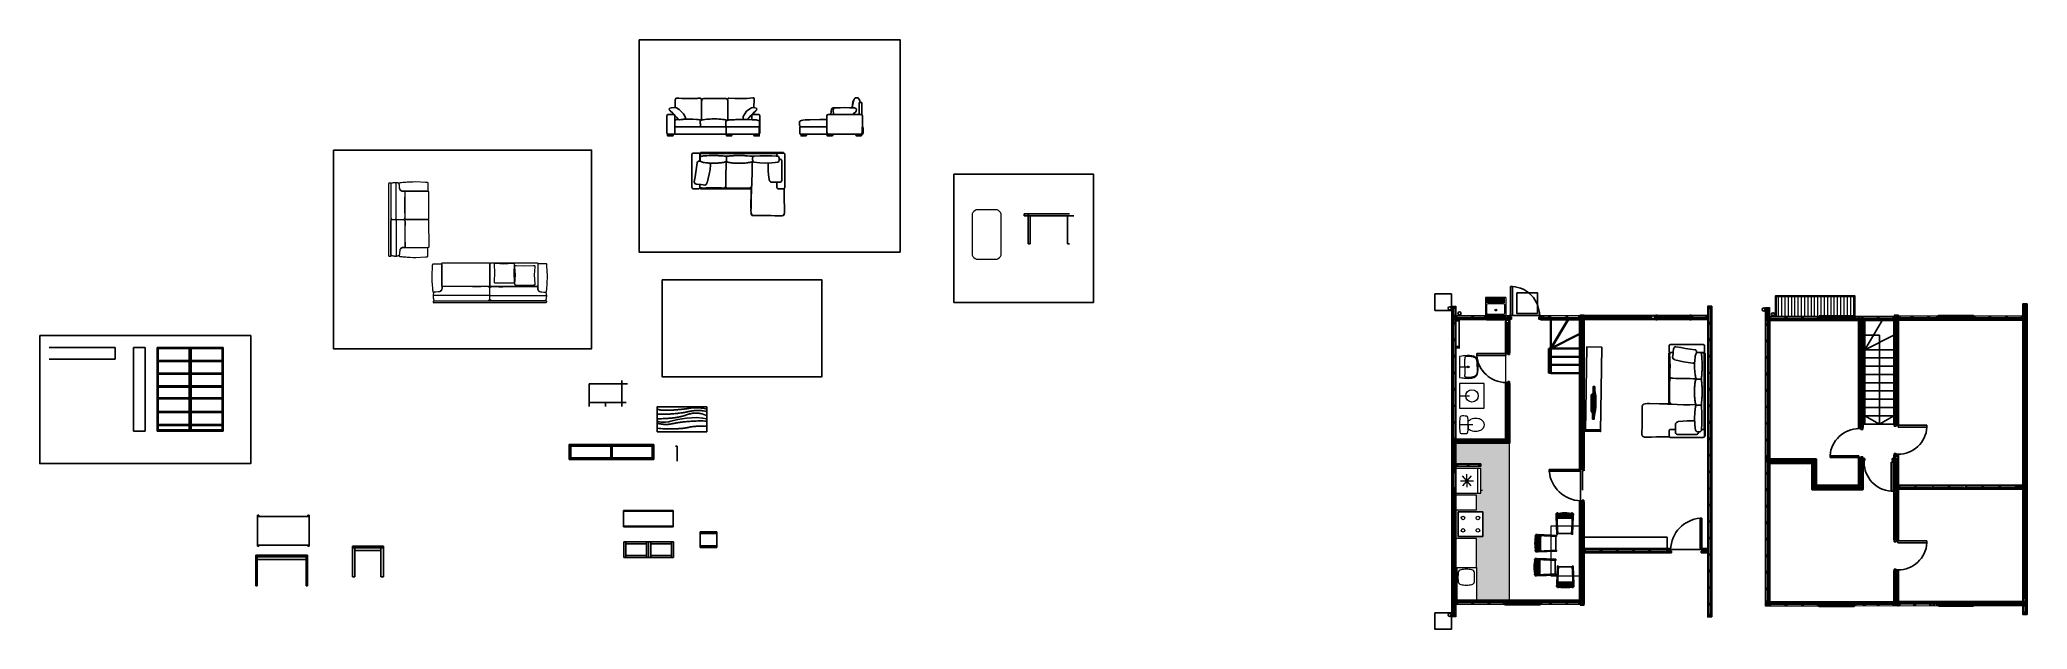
# Model space of a CAD drawing. Header units: inches. Extents: x 82 to 287, y 15 to 173.
# Drawn here: x 83.09 to 131.21, y 158.47 to 172.74 of the extents above; entities outside this region: 8.
import ezdxf

# ---------------------------------------------------------------- set-up
doc = ezdxf.new("R2010")
doc.units = ezdxf.units.IN
doc.header["$MEASUREMENT"] = 0
doc.linetypes.add('CENTER', pattern=[2, 1.25, -0.25, 0.25, -0.25])
for name, color, linetype in [('_ARREDI', 6, 'Continuous'), ('ARREDI_attrezzature', 175, 'Continuous'), ('ARREDO', 1, 'Continuous')]:
    doc.layers.add(name, color=color, linetype=linetype)
doc.layers.add('_AUX', color=210, linetype='Continuous', lineweight=18, plot=False)
for name, color, linetype, lineweight in [('A-DETL-MBND', 3, 'Continuous', 18), ('A-DETL-MCUT', 4, 'Continuous', 25), ('A-DOOR-FULL', 4, 'Continuous', 25), ('A-ELEV-MBE1', 7, 'Continuous', 35), ('A-ELEV-MBE2', 4, 'Continuous', 25), ('A-FLOR-PATT', 8, 'Continuous', 18), ('A-FURN', 8, 'Continuous', 18), ('A-SECT-MCUT', 7, 'Continuous', 35), ('A-WALL-PATT', 8, 'Continuous', 18), ('A-WALL-STUD', 3, 'Continuous', 18)]:
    doc.layers.add(name, color=color, linetype=linetype, lineweight=lineweight)
doc.layers.add('ANG010029 Angely Ludres Meridienne Object by Polantis 2012-T1', color=7, linetype='Continuous', true_color=0xf0dfcc)
doc.layers.add('ANG010029 Angely Ludres Meridienne Object by Polantis 2012-T2', color=7, linetype='Continuous', true_color=0x3b2222)
doc.linetypes.add('BATTING', pattern='A,0.0001,-0.1,[134,ltypeshp.shx,S=0.1,R=0,X=-0.1,Y=0],-0.2,[134,ltypeshp.shx,S=0.1,R=180,X=0.1,Y=0],-0.1', length=0.4001)

# ---------------------------------------------------------------- blocks, each defined once
blk = doc.blocks.new('ag4k')
at = {"color": 0, "lineweight": 0}
for p, q in [((-200, 183), (-199, 190)), ((-200, 175), (-200, 183)), ((-187, 13), (-200, 175)), ((-200, -172), (-187, 13)), ((-199, 190), (-198, 194)), ((-198, 194), (-197, 196)), ((-197, 196), (-196, 197)), ((-196, 197), (-194, 198)), ((-194, 198), (-192, 199)), ((-192, 199), (-188, 200)), ((-188, 200), (-182, 201)), ((-182, 201), (-173, 201)), ((-173, 201), (-13, 190)), ((-13, 190), (174, 201)), ((174, 201), (183, 201)), ((183, 201), (189, 200)), ((189, 200), (194, 199)), ((200, 175), (190, 8)), ((190, 8), (200, -172)), ((194, 199), (196, 198)), ((196, 198), (197, 197)), ((197, 197), (198, 196)), ((198, 196), (199, 194)), ((199, 194), (200, 190)), ((200, 190), (200, 183)), ((200, 183), (200, 175)), ((-200, -181), (-200, -172)), ((-199, -187), (-200, -181)), ((-198, -191), (-199, -187)), ((-197, -193), (-198, -191)), ((-196, -195), (-197, -193)), ((-194, -196), (-196, -195)), ((-192, -197), (-194, -196)), ((-188, -198), (-192, -197)), ((-182, -198), (-188, -198)), ((-173, -198), (-182, -198)), ((-11, -203), (-173, -198)), ((174, -198), (-11, -203)), ((183, -198), (174, -198)), ((189, -198), (183, -198)), ((194, -197), (189, -198)), ((196, -196), (194, -197)), ((197, -195), (196, -196)), ((198, -193), (197, -195)), ((199, -191), (198, -193)), ((200, -187), (199, -191)), ((200, -172), (200, -181)), ((200, -181), (200, -187))]:
    blk.add_line(p, q, dxfattribs=at)
blk = doc.blocks.new('DIVANO A 3 POSTI')
at = {"color": 0, "lineweight": 0}
for p, q in [((1451.127, -35310.403), (1451.125, -35310.406)), ((1451.125, -35310.406), (1451.125, -35310.41)), ((1451.125, -35310.41), (1451.125, -35310.413)), ((1451.125, -35310.413), (1451.125, -35310.599)), ((1451.13, -35310.401), (1451.127, -35310.403)), ((1451.133, -35310.399), (1451.13, -35310.401)), ((1451.136, -35310.397), (1451.133, -35310.399)), ((1451.139, -35310.397), (1451.136, -35310.397)), ((1451.143, -35310.396), (1451.139, -35310.397)), ((1451.151, -35310.395), (1451.143, -35310.396)), ((1451.16, -35310.395), (1451.151, -35310.395)), ((1451.177, -35310.395), (1451.16, -35310.395)), ((1451.414, -35310.38), (1451.177, -35310.395)), ((1451.485, -35310.382), (1451.414, -35310.38)), ((1451.549, -35310.385), (1451.485, -35310.382)), ((1451.621, -35310.39), (1451.549, -35310.385)), ((1451.658, -35310.392), (1451.621, -35310.39)), ((1451.693, -35310.394), (1451.658, -35310.392)), ((1451.726, -35310.397), (1451.693, -35310.394)), ((1451.755, -35310.4), (1451.726, -35310.397)), ((1451.769, -35310.402), (1451.755, -35310.4)), ((1451.78, -35310.404), (1451.769, -35310.402)), ((1451.801, -35310.406), (1451.78, -35310.404)), ((1451.797, -35310.565), (1451.819, -35310.413)), ((1451.8, -35310.567), (1451.804, -35310.553)), ((1451.808, -35310.408), (1451.801, -35310.406)), ((1451.804, -35310.553), (1451.81, -35310.472)), ((1451.814, -35310.41), (1451.808, -35310.408)), ((1451.81, -35310.472), (1451.813, -35310.442)), ((1451.813, -35310.437), (1451.815, -35310.433)), ((1451.813, -35310.442), (1451.813, -35310.437)), ((1451.818, -35310.412), (1451.814, -35310.41)), ((1451.815, -35310.433), (1451.816, -35310.431)), ((1451.816, -35310.431), (1451.818, -35310.43)), ((1451.819, -35310.413), (1451.818, -35310.412)), ((1451.818, -35310.412), (1451.818, -35310.412)), ((1451.818, -35310.43), (1451.821, -35310.426)), ((1451.821, -35310.426), (1451.826, -35310.423)), ((1451.826, -35310.423), (1451.831, -35310.42)), ((1451.831, -35310.42), (1451.837, -35310.417)), ((1451.837, -35310.417), (1451.844, -35310.415)), ((1451.844, -35310.415), (1451.86, -35310.412)), ((1451.86, -35310.412), (1451.87, -35310.409)), ((1451.87, -35310.409), (1451.88, -35310.408)), ((1451.88, -35310.408), (1451.889, -35310.407)), ((1451.889, -35310.407), (1451.898, -35310.407)), ((1451.89, -35310.435), (1451.891, -35310.43)), ((1451.89, -35311.325), (1451.89, -35310.435)), ((1451.891, -35310.43), (1451.892, -35310.426)), ((1451.892, -35310.426), (1451.894, -35310.421)), ((1451.894, -35310.421), (1451.896, -35310.416)), ((1451.896, -35310.416), (1451.899, -35310.413)), ((1451.898, -35310.407), (1451.908, -35310.407)), ((1451.899, -35310.413), (1451.903, -35310.41)), ((1451.903, -35310.41), (1451.907, -35310.408)), ((1451.907, -35310.408), (1451.91, -35310.407)), ((1451.908, -35310.407), (1451.918, -35310.407)), ((1451.918, -35310.407), (1451.928, -35310.408)), ((1451.928, -35310.408), (1451.937, -35310.409)), ((1451.937, -35310.409), (1451.947, -35310.41)), ((1451.947, -35310.41), (1451.956, -35310.411)), ((1451.956, -35310.411), (1451.965, -35310.413)), ((1451.965, -35310.413), (1451.982, -35310.416)), ((1451.982, -35310.416), (1451.988, -35310.418)), ((1451.988, -35310.418), (1451.996, -35310.421)), ((1451.996, -35310.421), (1452.001, -35310.424)), ((1452.001, -35310.424), (1452.007, -35310.427)), ((1452.007, -35310.427), (1452.011, -35310.429)), ((1452.011, -35310.429), (1452.014, -35310.433)), ((1452.014, -35310.433), (1452.017, -35310.437)), ((1452.017, -35310.437), (1452.017, -35310.439)), ((1452.017, -35310.439), (1452.018, -35310.441)), ((1452.018, -35311.327), (1452.018, -35310.418)), ((1452.018, -35310.441), (1452.018, -35311.324)), ((1452.029, -35310.407), (1452.058, -35310.407)), ((1452.068, -35310.418), (1452.069, -35311.334)), ((1451.102, -35310.633), (1451.104, -35310.629)), ((1451.102, -35310.637), (1451.102, -35310.633)), ((1451.103, -35311.756), (1451.102, -35310.637)), ((1451.104, -35310.629), (1451.106, -35310.625)), ((1451.106, -35310.625), (1451.108, -35310.622)), ((1451.108, -35310.622), (1451.112, -35310.62)), ((1451.112, -35310.62), (1451.114, -35310.618)), ((1451.114, -35310.618), (1451.118, -35310.616)), ((1451.118, -35310.616), (1451.123, -35310.616)), ((1451.123, -35310.616), (1451.65, -35310.615)), ((1451.125, -35310.599), (1451.125, -35310.604)), ((1451.125, -35310.604), (1451.126, -35310.607)), ((1451.126, -35310.607), (1451.127, -35310.609)), ((1451.127, -35310.609), (1451.128, -35310.611)), ((1451.128, -35310.611), (1451.13, -35310.613)), ((1451.13, -35310.613), (1451.133, -35310.614)), ((1451.133, -35310.614), (1451.135, -35310.615)), ((1451.135, -35310.615), (1451.139, -35310.616)), ((1451.139, -35310.616), (1451.144, -35310.616)), ((1451.144, -35310.616), (1451.152, -35310.615)), ((1451.152, -35310.615), (1451.159, -35310.615)), ((1451.159, -35310.615), (1451.166, -35310.614)), ((1451.166, -35310.614), (1451.728, -35310.614)), ((1451.65, -35310.615), (1451.654, -35310.615)), ((1451.654, -35310.615), (1451.659, -35310.617)), ((1451.659, -35310.617), (1451.662, -35310.619)), ((1451.662, -35310.619), (1451.664, -35310.622)), ((1451.664, -35310.622), (1451.667, -35310.625)), ((1451.667, -35310.625), (1451.669, -35310.628)), ((1451.669, -35310.628), (1451.67, -35310.632)), ((1451.67, -35310.632), (1451.671, -35310.637)), ((1451.671, -35310.637), (1451.671, -35311.756)), ((1451.671, -35310.637), (1451.671, -35310.637)), ((1451.671, -35310.676), (1451.672, -35310.661)), ((1451.671, -35310.684), (1451.671, -35310.676)), ((1451.671, -35310.692), (1451.671, -35310.684)), ((1451.671, -35310.949), (1451.671, -35310.692)), ((1451.672, -35310.956), (1451.671, -35310.949)), ((1451.672, -35310.646), (1451.673, -35310.64)), ((1451.672, -35310.661), (1451.672, -35310.646)), ((1451.674, -35310.969), (1451.672, -35310.956)), ((1451.673, -35310.64), (1451.674, -35310.635)), ((1451.674, -35310.635), (1451.675, -35310.633)), ((1451.675, -35310.985), (1451.674, -35310.969)), ((1451.675, -35310.633), (1451.676, -35310.631)), ((1451.677, -35311.027), (1451.675, -35310.985)), ((1451.676, -35310.631), (1451.677, -35310.629)), ((1451.677, -35310.629), (1451.678, -35310.628)), ((1451.678, -35311.279), (1451.677, -35311.027)), ((1451.678, -35310.628), (1451.68, -35310.627)), ((1451.68, -35310.627), (1451.682, -35310.626)), ((1451.682, -35310.626), (1451.686, -35310.625)), ((1451.686, -35310.625), (1451.69, -35310.624)), ((1451.69, -35310.624), (1451.696, -35310.624)), ((1451.696, -35310.624), (1451.707, -35310.623)), ((1451.707, -35310.623), (1451.719, -35310.623)), ((1451.719, -35310.623), (1451.726, -35310.623)), ((1451.726, -35310.623), (1451.732, -35310.622)), ((1451.728, -35310.614), (1451.732, -35310.614)), ((1451.732, -35310.614), (1451.737, -35310.613)), ((1451.732, -35310.622), (1451.74, -35310.62)), ((1451.737, -35310.613), (1451.741, -35310.612)), ((1451.74, -35310.62), (1451.746, -35310.618)), ((1451.741, -35310.612), (1451.746, -35310.61)), ((1451.746, -35310.61), (1451.751, -35310.607)), ((1451.746, -35310.618), (1451.759, -35310.613)), ((1451.751, -35310.607), (1451.756, -35310.604)), ((1451.756, -35310.604), (1451.762, -35310.601)), ((1451.759, -35310.613), (1451.769, -35310.608)), ((1451.762, -35310.601), (1451.767, -35310.598)), ((1451.767, -35310.598), (1451.777, -35310.59)), ((1451.769, -35310.608), (1451.774, -35310.605)), ((1451.774, -35310.605), (1451.778, -35310.602)), ((1451.777, -35310.59), (1451.781, -35310.587)), ((1451.778, -35310.602), (1451.785, -35310.596)), ((1451.781, -35310.587), (1451.785, -35310.582)), ((1451.785, -35310.582), (1451.789, -35310.578)), ((1451.785, -35310.596), (1451.788, -35310.592)), ((1451.788, -35310.592), (1451.791, -35310.587)), ((1451.789, -35310.578), (1451.793, -35310.574)), ((1451.791, -35310.587), (1451.793, -35310.584)), ((1451.793, -35310.574), (1451.795, -35310.569)), ((1451.793, -35310.584), (1451.795, -35310.578)), ((1451.795, -35310.569), (1451.797, -35310.565)), ((1451.795, -35310.578), (1451.798, -35310.573)), ((1451.797, -35310.565), (1451.797, -35310.565)), ((1451.798, -35310.573), (1451.8, -35310.567)), ((1451.678, -35311.304), (1451.678, -35311.279)), ((1451.678, -35311.359), (1451.678, -35311.304)), ((1451.679, -35311.462), (1451.678, -35311.359)), ((1451.68, -35311.53), (1451.679, -35311.462)), ((1451.89, -35311.739), (1451.89, -35311.325)), ((1452.018, -35311.324), (1452.019, -35311.731)), ((1452.019, -35311.769), (1452.018, -35311.327)), ((1452.069, -35311.334), (1452.069, -35311.773)), ((1451.103, -35311.761), (1451.103, -35311.756)), ((1451.105, -35311.764), (1451.103, -35311.761)), ((1451.103, -35311.794), (1451.105, -35311.79)), ((1451.103, -35311.799), (1451.103, -35311.794)), ((1451.103, -35312.92), (1451.103, -35311.799)), ((1451.107, -35311.768), (1451.105, -35311.764)), ((1451.105, -35311.79), (1451.107, -35311.787)), ((1451.108, -35311.771), (1451.107, -35311.768)), ((1451.107, -35311.787), (1451.108, -35311.784)), ((1451.112, -35311.774), (1451.108, -35311.771)), ((1451.108, -35311.784), (1451.112, -35311.781)), ((1451.115, -35311.776), (1451.112, -35311.774)), ((1451.112, -35311.781), (1451.115, -35311.779)), ((1451.119, -35311.777), (1451.115, -35311.776)), ((1451.115, -35311.779), (1451.119, -35311.777)), ((1451.123, -35311.777), (1451.119, -35311.777)), ((1451.119, -35311.777), (1451.123, -35311.777)), ((1451.651, -35311.777), (1451.123, -35311.777)), ((1451.123, -35311.777), (1451.651, -35311.777)), ((1451.655, -35311.777), (1451.651, -35311.777)), ((1451.651, -35311.777), (1451.655, -35311.777)), ((1451.659, -35311.775), (1451.655, -35311.777)), ((1451.655, -35311.777), (1451.659, -35311.779)), ((1451.662, -35311.773), (1451.659, -35311.775)), ((1451.659, -35311.779), (1451.662, -35311.781)), ((1451.665, -35311.771), (1451.662, -35311.773)), ((1451.662, -35311.781), (1451.665, -35311.784)), ((1451.668, -35311.768), (1451.665, -35311.771)), ((1451.665, -35311.784), (1451.668, -35311.786)), ((1451.669, -35311.764), (1451.668, -35311.768)), ((1451.668, -35311.786), (1451.669, -35311.79)), ((1451.67, -35311.76), (1451.669, -35311.764)), ((1451.669, -35311.79), (1451.67, -35311.794)), ((1451.671, -35311.756), (1451.67, -35311.76)), ((1451.67, -35311.794), (1451.671, -35311.798)), ((1451.671, -35311.678), (1451.672, -35311.658)), ((1451.671, -35311.697), (1451.671, -35311.678)), ((1451.672, -35311.707), (1451.671, -35311.697)), ((1451.671, -35311.798), (1451.672, -35312.92)), ((1451.671, -35311.798), (1451.671, -35311.798)), ((1451.672, -35311.847), (1451.671, -35311.857)), ((1451.671, -35311.857), (1451.671, -35311.877)), ((1451.671, -35311.877), (1451.672, -35311.896)), ((1451.672, -35311.658), (1451.676, -35311.601)), ((1451.673, -35311.718), (1451.672, -35311.707)), ((1451.673, -35311.837), (1451.672, -35311.847)), ((1451.672, -35311.896), (1451.676, -35311.953)), ((1451.674, -35311.727), (1451.673, -35311.718)), ((1451.674, -35311.828), (1451.673, -35311.837)), ((1451.676, -35311.736), (1451.674, -35311.727)), ((1451.676, -35311.819), (1451.674, -35311.828)), ((1451.676, -35311.601), (1451.679, -35311.558)), ((1451.679, -35311.745), (1451.676, -35311.736)), ((1451.679, -35311.81), (1451.676, -35311.819)), ((1451.676, -35311.953), (1451.679, -35311.996)), ((1451.679, -35311.558), (1451.68, -35311.53)), ((1451.681, -35311.748), (1451.679, -35311.745)), ((1451.681, -35311.806), (1451.679, -35311.81)), ((1451.679, -35311.996), (1451.68, -35312.025)), ((1451.682, -35311.752), (1451.681, -35311.748)), ((1451.683, -35311.802), (1451.681, -35311.806)), ((1451.687, -35311.759), (1451.682, -35311.752)), ((1451.687, -35311.795), (1451.683, -35311.802)), ((1451.69, -35311.762), (1451.687, -35311.759)), ((1451.69, -35311.792), (1451.687, -35311.795)), ((1451.693, -35311.765), (1451.69, -35311.762)), ((1451.693, -35311.789), (1451.69, -35311.792)), ((1451.695, -35311.768), (1451.693, -35311.765)), ((1451.696, -35311.786), (1451.693, -35311.789)), ((1451.699, -35311.771), (1451.695, -35311.768)), ((1451.699, -35311.784), (1451.696, -35311.786)), ((1451.703, -35311.772), (1451.699, -35311.771)), ((1451.703, -35311.782), (1451.699, -35311.784)), ((1451.707, -35311.774), (1451.703, -35311.772)), ((1451.707, -35311.781), (1451.703, -35311.782)), ((1451.711, -35311.775), (1451.707, -35311.774)), ((1451.711, -35311.779), (1451.707, -35311.781)), ((1451.716, -35311.776), (1451.711, -35311.775)), ((1451.716, -35311.778), (1451.711, -35311.779)), ((1451.721, -35311.777), (1451.716, -35311.776)), ((1451.721, -35311.778), (1451.716, -35311.778)), ((1451.726, -35311.777), (1451.721, -35311.778)), ((1451.726, -35311.777), (1451.721, -35311.777)), ((1451.742, -35311.776), (1451.726, -35311.777)), ((1451.742, -35311.778), (1451.726, -35311.777)), ((1451.726, -35311.777), (1451.726, -35311.777)), ((1451.726, -35311.777), (1451.726, -35311.777)), ((1451.773, -35311.776), (1451.742, -35311.776)), ((1451.773, -35311.778), (1451.742, -35311.778)), ((1451.857, -35311.776), (1451.773, -35311.776)), ((1451.857, -35311.778), (1451.773, -35311.778)), ((1451.968, -35311.777), (1451.857, -35311.776)), ((1451.968, -35311.777), (1451.857, -35311.778)), ((1451.89, -35311.744), (1451.89, -35311.739)), ((1451.891, -35311.75), (1451.89, -35311.744)), ((1451.891, -35311.804), (1451.89, -35311.815)), ((1451.89, -35311.815), (1451.891, -35312.227)), ((1451.893, -35311.756), (1451.891, -35311.75)), ((1451.895, -35311.792), (1451.891, -35311.804)), ((1451.894, -35311.759), (1451.893, -35311.756)), ((1451.895, -35311.762), (1451.894, -35311.759)), ((1451.897, -35311.766), (1451.895, -35311.762)), ((1451.899, -35311.786), (1451.895, -35311.792)), ((1451.899, -35311.769), (1451.897, -35311.766)), ((1451.902, -35311.77), (1451.899, -35311.769)), ((1451.904, -35311.782), (1451.899, -35311.786)), ((1451.904, -35311.772), (1451.902, -35311.77)), ((1451.908, -35311.774), (1451.904, -35311.772)), ((1451.912, -35311.778), (1451.904, -35311.782)), ((1451.91, -35311.775), (1451.908, -35311.774)), ((1451.912, -35311.776), (1451.91, -35311.775)), ((1451.916, -35311.777), (1451.912, -35311.776)), ((1451.922, -35311.777), (1451.912, -35311.778)), ((1451.922, -35311.777), (1451.916, -35311.777)), ((1451.974, -35311.777), (1451.968, -35311.777)), ((1451.974, -35311.777), (1451.968, -35311.777)), ((1451.979, -35311.778), (1451.974, -35311.777)), ((1451.979, -35311.777), (1451.974, -35311.777)), ((1451.983, -35311.776), (1451.979, -35311.777)), ((1451.983, -35311.779), (1451.979, -35311.778)), ((1451.988, -35311.774), (1451.983, -35311.776)), ((1451.988, -35311.781), (1451.983, -35311.779)), ((1451.992, -35311.771), (1451.988, -35311.774)), ((1451.992, -35311.782), (1451.988, -35311.781)), ((1451.996, -35311.768), (1451.992, -35311.771)), ((1451.996, -35311.785), (1451.992, -35311.782)), ((1452, -35311.765), (1451.996, -35311.768)), ((1452, -35311.789), (1451.996, -35311.785)), ((1452.003, -35311.762), (1452, -35311.765)), ((1452.003, -35311.793), (1452, -35311.789)), ((1452.007, -35311.758), (1452.003, -35311.762)), ((1452.007, -35311.796), (1452.003, -35311.793)), ((1452.009, -35311.754), (1452.007, -35311.758)), ((1452.009, -35311.8), (1452.007, -35311.796)), ((1452.012, -35311.75), (1452.009, -35311.754)), ((1452.012, -35311.804), (1452.009, -35311.8)), ((1452.014, -35311.746), (1452.012, -35311.75)), ((1452.014, -35311.808), (1452.012, -35311.804)), ((1452.016, -35311.742), (1452.014, -35311.746)), ((1452.016, -35311.812), (1452.014, -35311.808)), ((1452.017, -35311.738), (1452.016, -35311.742)), ((1452.017, -35311.816), (1452.016, -35311.812)), ((1452.018, -35311.735), (1452.017, -35311.738)), ((1452.018, -35311.82), (1452.017, -35311.816)), ((1452.019, -35311.731), (1452.018, -35311.735)), ((1452.019, -35311.822), (1452.018, -35311.82)), ((1452.019, -35312.212), (1452.019, -35311.769)), ((1452.019, -35312.229), (1452.019, -35311.822)), ((1452.069, -35311.773), (1452.069, -35312.212)), ((1451.677, -35312.3), (1451.675, -35312.821)), ((1451.678, -35312.276), (1451.677, -35312.3)), ((1451.679, -35312.196), (1451.678, -35312.25)), ((1451.678, -35312.25), (1451.678, -35312.276)), ((1451.68, -35312.092), (1451.679, -35312.196)), ((1451.68, -35312.025), (1451.68, -35312.092)), ((1451.891, -35312.227), (1451.891, -35313.121)), ((1452.019, -35313.131), (1452.019, -35312.212)), ((1452.019, -35313.116), (1452.019, -35312.229)), ((1452.069, -35312.212), (1452.069, -35313.131)), ((1451.103, -35312.925), (1451.103, -35312.92)), ((1451.105, -35312.928), (1451.103, -35312.925)), ((1451.107, -35312.932), (1451.105, -35312.928)), ((1451.109, -35312.935), (1451.107, -35312.932)), ((1451.113, -35312.938), (1451.109, -35312.935)), ((1451.115, -35312.94), (1451.113, -35312.938)), ((1451.119, -35312.941), (1451.115, -35312.94)), ((1451.124, -35312.941), (1451.119, -35312.941)), ((1451.651, -35312.941), (1451.124, -35312.941)), ((1451.126, -35312.953), (1451.127, -35312.949)), ((1451.126, -35312.956), (1451.126, -35312.953)), ((1451.126, -35313.142), (1451.126, -35312.956)), ((1451.127, -35312.946), (1451.129, -35312.944)), ((1451.127, -35312.949), (1451.127, -35312.946)), ((1451.129, -35312.944), (1451.131, -35312.942)), ((1451.131, -35312.942), (1451.134, -35312.941)), ((1451.134, -35312.941), (1451.136, -35312.94)), ((1451.136, -35312.94), (1451.14, -35312.94)), ((1451.14, -35312.94), (1451.145, -35312.94)), ((1451.145, -35312.94), (1451.153, -35312.94)), ((1451.153, -35312.94), (1451.16, -35312.941)), ((1451.16, -35312.941), (1451.167, -35312.941)), ((1451.167, -35312.941), (1451.729, -35312.941)), ((1451.655, -35312.941), (1451.651, -35312.941)), ((1451.66, -35312.939), (1451.655, -35312.941)), ((1451.663, -35312.937), (1451.66, -35312.939)), ((1451.665, -35312.935), (1451.663, -35312.937)), ((1451.668, -35312.932), (1451.665, -35312.935)), ((1451.67, -35312.928), (1451.668, -35312.932)), ((1451.671, -35312.924), (1451.67, -35312.928)), ((1451.672, -35312.92), (1451.671, -35312.924)), ((1451.673, -35312.85), (1451.672, -35312.857)), ((1451.672, -35312.857), (1451.672, -35312.865)), ((1451.672, -35312.865), (1451.672, -35312.873)), ((1451.672, -35312.873), (1451.672, -35312.881)), ((1451.672, -35312.881), (1451.673, -35312.896)), ((1451.675, -35312.838), (1451.673, -35312.85)), ((1451.673, -35312.896), (1451.673, -35312.91)), ((1451.673, -35312.91), (1451.674, -35312.917)), ((1451.674, -35312.917), (1451.675, -35312.922)), ((1451.675, -35312.821), (1451.675, -35312.838)), ((1451.675, -35312.922), (1451.676, -35312.924)), ((1451.676, -35312.924), (1451.676, -35312.925)), ((1451.676, -35312.925), (1451.678, -35312.927)), ((1451.678, -35312.927), (1451.679, -35312.929)), ((1451.679, -35312.929), (1451.681, -35312.93)), ((1451.681, -35312.93), (1451.683, -35312.931)), ((1451.683, -35312.931), (1451.687, -35312.932)), ((1451.687, -35312.932), (1451.691, -35312.933)), ((1451.691, -35312.933), (1451.697, -35312.934)), ((1451.697, -35312.934), (1451.708, -35312.934)), ((1451.708, -35312.934), (1451.72, -35312.934)), ((1451.72, -35312.934), (1451.727, -35312.934)), ((1451.727, -35312.934), (1451.733, -35312.935)), ((1451.729, -35312.941), (1451.733, -35312.941)), ((1451.733, -35312.935), (1451.741, -35312.936)), ((1451.733, -35312.941), (1451.738, -35312.942)), ((1451.738, -35312.942), (1451.742, -35312.944)), ((1451.741, -35312.936), (1451.747, -35312.939)), ((1451.742, -35312.944), (1451.747, -35312.946)), ((1451.747, -35312.939), (1451.76, -35312.944)), ((1451.747, -35312.946), (1451.752, -35312.947)), ((1451.752, -35312.947), (1451.757, -35312.95)), ((1451.757, -35312.95), (1451.763, -35312.953)), ((1451.76, -35312.944), (1451.77, -35312.949)), ((1451.763, -35312.953), (1451.767, -35312.957)), ((1451.767, -35312.957), (1451.778, -35312.964)), ((1451.77, -35312.949), (1451.775, -35312.952)), ((1451.775, -35312.952), (1451.779, -35312.955)), ((1451.778, -35312.964), (1451.782, -35312.968)), ((1451.779, -35312.955), (1451.786, -35312.961)), ((1451.786, -35312.961), (1451.789, -35312.964)), ((1451.789, -35312.964), (1451.792, -35312.969)), ((1451.126, -35313.146), (1451.126, -35313.142)), ((1451.127, -35313.149), (1451.126, -35313.146)), ((1451.129, -35313.152), (1451.127, -35313.149)), ((1451.131, -35313.155), (1451.129, -35313.152)), ((1451.134, -35313.157), (1451.131, -35313.155)), ((1451.137, -35313.158), (1451.134, -35313.157)), ((1451.141, -35313.16), (1451.137, -35313.158)), ((1451.144, -35313.16), (1451.141, -35313.16)), ((1451.153, -35313.161), (1451.144, -35313.16)), ((1451.161, -35313.161), (1451.153, -35313.161)), ((1451.178, -35313.161), (1451.161, -35313.161)), ((1451.416, -35313.175), (1451.178, -35313.161)), ((1451.486, -35313.172), (1451.416, -35313.175)), ((1451.55, -35313.17), (1451.486, -35313.172)), ((1451.623, -35313.166), (1451.55, -35313.17)), ((1451.659, -35313.163), (1451.623, -35313.166)), ((1451.694, -35313.16), (1451.659, -35313.163)), ((1451.727, -35313.157), (1451.694, -35313.16)), ((1451.756, -35313.155), (1451.727, -35313.157)), ((1451.77, -35313.153), (1451.756, -35313.155)), ((1451.782, -35313.152), (1451.77, -35313.153)), ((1451.782, -35312.968), (1451.786, -35312.973)), ((1451.802, -35313.148), (1451.782, -35313.152)), ((1451.786, -35312.973), (1451.79, -35312.977)), ((1451.79, -35312.977), (1451.794, -35312.981)), ((1451.792, -35312.969), (1451.794, -35312.973)), ((1451.794, -35312.973), (1451.796, -35312.978)), ((1451.794, -35312.981), (1451.796, -35312.986)), ((1451.796, -35312.978), (1451.799, -35312.984)), ((1451.796, -35312.986), (1451.798, -35312.99)), ((1451.798, -35312.99), (1451.821, -35313.142)), ((1451.798, -35312.99), (1451.798, -35312.99)), ((1451.799, -35312.984), (1451.801, -35312.989)), ((1451.801, -35312.989), (1451.805, -35313.004)), ((1451.809, -35313.147), (1451.802, -35313.148)), ((1451.805, -35313.004), (1451.811, -35313.084)), ((1451.815, -35313.145), (1451.809, -35313.147)), ((1451.811, -35313.084), (1451.814, -35313.116)), ((1451.814, -35313.116), (1451.814, -35313.119)), ((1451.814, -35313.119), (1451.816, -35313.124)), ((1451.819, -35313.143), (1451.815, -35313.145)), ((1451.816, -35313.124), (1451.817, -35313.126)), ((1451.817, -35313.126), (1451.819, -35313.128)), ((1451.819, -35313.128), (1451.822, -35313.13)), ((1451.82, -35313.143), (1451.819, -35313.143)), ((1451.821, -35313.142), (1451.82, -35313.143)), ((1451.822, -35313.13), (1451.827, -35313.134)), ((1451.827, -35313.134), (1451.833, -35313.137)), ((1451.833, -35313.137), (1451.838, -35313.139)), ((1451.838, -35313.139), (1451.846, -35313.142)), ((1451.846, -35313.142), (1451.861, -35313.145)), ((1451.861, -35313.145), (1451.872, -35313.147)), ((1451.872, -35313.147), (1451.881, -35313.148)), ((1451.881, -35313.148), (1451.89, -35313.149)), ((1451.89, -35313.149), (1451.899, -35313.149)), ((1451.891, -35313.121), (1451.893, -35313.13)), ((1451.893, -35313.13), (1451.898, -35313.14)), ((1451.898, -35313.14), (1451.9, -35313.143)), ((1451.899, -35313.149), (1451.91, -35313.149)), ((1451.9, -35313.143), (1451.904, -35313.146)), ((1451.904, -35313.146), (1451.908, -35313.148)), ((1451.908, -35313.148), (1451.911, -35313.149)), ((1451.91, -35313.149), (1451.919, -35313.149)), ((1451.919, -35313.149), (1451.929, -35313.149)), ((1451.929, -35313.149), (1451.938, -35313.148)), ((1451.938, -35313.148), (1451.949, -35313.147)), ((1451.949, -35313.147), (1451.957, -35313.145)), ((1451.957, -35313.145), (1451.966, -35313.144)), ((1451.966, -35313.144), (1451.983, -35313.141)), ((1451.983, -35313.141), (1451.99, -35313.138)), ((1451.99, -35313.138), (1451.997, -35313.136)), ((1451.997, -35313.136), (1452.003, -35313.133)), ((1452.003, -35313.133), (1452.008, -35313.13)), ((1452.008, -35313.13), (1452.012, -35313.127)), ((1452.012, -35313.127), (1452.016, -35313.124)), ((1452.016, -35313.124), (1452.018, -35313.12)), ((1452.018, -35313.118), (1452.019, -35313.116)), ((1452.018, -35313.12), (1452.018, -35313.118)), ((1452.059, -35313.141), (1452.03, -35313.141))]:
    blk.add_line(p, q, dxfattribs=at)
for centre, major_axis, start_param, end_param in [((1452.029, -35310.418), (-0.00742, 0.00742), -0.784724, 0.786073), ((1452.058, -35310.418), (0.00742, 0.00742), 5.498462, 7.069258), ((1452.03, -35313.131), (-0.00742, 0.00742), 0.786073, 2.356869), ((1452.059, -35313.131), (-0.00742, 0.00742), 2.356869, 3.927665)]:
    blk.add_ellipse(centre, major_axis=major_axis, ratio=1, start_param=start_param, end_param=end_param, dxfattribs=at)
blk = doc.blocks.new('ag18_t')
at = {"color": 0, "lineweight": 0}
for p, q in [((-849, 611), (-849, 639)), ((-848, 495), (-849, 499)), ((-847, 492), (-848, 495)), ((-844, 488), (-847, 492)), ((-840, 486), (-844, 488)), ((-836, 483), (-840, 486)), ((-839, 649), (-422, 649)), ((-428, 601), (-839, 601)), ((-832, 481), (-836, 483)), ((-827, 480), (-832, 481)), ((-823, 479), (-827, 480)), ((-430, 479), (-823, 479)), ((-36, 479), (-430, 479)), ((-7, 601), (-428, 601)), ((-422, 649), (-4, 649)), ((-31, 479), (-36, 479)), ((-26, 480), (-31, 479)), ((-19, 482), (-26, 480)), ((-17, 483), (-19, 482)), ((-14, 484), (-17, 483)), ((-11, 486), (-14, 484)), ((-8, 487), (-11, 486)), ((-6, 490), (-8, 487)), ((414, 601), (-7, 601)), ((-4, 493), (-6, 490)), ((-4, 649), (415, 649)), ((-3, 496), (-4, 493)), ((-2, 498), (-3, 496)), ((-1, 500), (-2, 498)), ((0, 504), (-1, 500)), ((0, 509), (1, 500)), ((0, 509), (0, 504)), ((1, 500), (4, 493)), ((4, 493), (9, 487)), ((9, 487), (14, 484)), ((14, 484), (26, 480)), ((26, 480), (36, 479)), ((36, 479), (429, 479)), ((832, 601), (414, 601)), ((415, 649), (832, 649)), ((429, 479), (823, 479)), ((823, 479), (832, 481)), ((832, 481), (840, 486)), ((840, 486), (844, 488)), ((842, 639), (842, 611)), ((844, 488), (847, 492)), ((847, 492), (848, 495)), ((848, 495), (849, 499))]:
    blk.add_line(p, q, dxfattribs=at)
for points in [[(0, 323), (0, 318), (-1, 313), (-2, 309), (-3, 304), (-4, 301), (-6, 297), (-9, 294), (-12, 291), (-14, 288), (-17, 286), (-24, 281), (-27, 280), (-31, 278), (-39, 275), (-48, 273), (-57, 272), (-66, 272), (-76, 271), (-95, 271), (-113, 272), (-167, 275), (-209, 278), (-235, 279), (-300, 279), (-398, 278), (-450, 277), (-474, 277), (-497, 276), (-537, 274), (-552, 273), (-564, 272), (-572, 271), (-579, 271), (-586, 271), (-594, 271), (-608, 272), (-622, 272), (-628, 272), (-633, 273), (-634, 274), (-636, 275), (-638, 277), (-639, 278), (-641, 280), (-641, 281), (-642, 285), (-643, 289), (-643, 295), (-644, 305), (-644, 317), (-644, 323), (-645, 329), (-647, 336), (-649, 342), (-654, 355), (-658, 365), (-661, 369), (-664, 372), (-670, 380), (-673, 382), (-678, 385), (-681, 388), (-687, 389), (-692, 392), (-697, 394), (-710, 397), (-787, 403), (-817, 406), (-821, 406), (-825, 408), (-826, 409), (-828, 411), (-832, 414), (-834, 418), (-837, 424), (-840, 429), (-842, 436), (-845, 451), (-848, 461), (-848, 470), (-849, 479), (-849, 487), (-849, 497), (-849, 506), (-848, 516), (-848, 525), (-847, 534), (-846, 542), (-844, 551), (-840, 567), (-839, 573), (-836, 580), (-833, 586), (-831, 591), (-828, 594), (-825, 598), (-821, 601), (-819, 601), (-817, 601), (-431, 601), (-43, 601), (-40, 601), (-37, 600), (-33, 599), (-29, 597), (-26, 595), (-22, 593), (-18, 590), (-14, 586), (-12, 584), (-8, 580), (-5, 576), (-3, 572), (-1, 568), (0, 563), (0, 559), (0, 554), (-1, 448), (-1, 367), (-1, 338), (0, 323), (0, 323)], [(0, 323), (1, 318), (1, 313), (2, 309), (4, 304), (4, 301), (7, 297), (9, 294), (12, 291), (14, 288), (17, 286), (24, 281), (27, 280), (31, 278), (40, 275), (49, 273), (58, 272), (66, 272), (76, 271), (96, 271), (113, 272), (167, 275), (209, 278), (236, 279), (300, 279), (399, 278), (450, 277), (475, 277), (498, 276), (537, 274), (553, 273), (564, 272), (572, 271), (579, 271), (587, 271), (594, 271), (608, 272), (622, 272), (628, 272), (633, 273), (635, 274), (636, 275), (638, 277), (640, 278), (641, 280), (641, 281), (642, 285), (643, 289), (644, 295), (644, 305), (644, 317), (645, 323), (646, 329), (647, 336), (649, 342), (654, 355), (659, 365), (662, 369), (664, 372), (671, 380), (673, 382), (678, 385), (682, 388), (687, 389), (692, 392), (697, 394), (711, 397), (787, 403), (817, 406), (821, 406), (825, 408), (827, 409), (829, 411), (832, 414), (835, 418), (838, 424), (840, 429), (842, 436), (846, 451), (848, 461), (848, 470), (849, 479), (849, 487), (849, 497), (849, 506), (849, 516), (848, 525), (848, 534), (846, 542), (845, 551), (841, 567), (839, 573), (837, 580), (834, 586), (832, 591), (828, 594), (825, 598), (822, 601), (820, 601), (818, 601), (431, 601), (43, 601), (41, 601), (37, 600), (34, 599), (30, 597), (26, 595), (22, 593), (19, 590), (15, 586), (12, 584), (8, 580), (5, 576), (4, 572), (2, 568), (1, 563), (0, 559), (0, 554), (1, 448), (1, 367), (1, 338), (0, 323), (0, 323)], [(-699, 391), (-844, 412), (-845, 411), (-845, 411), (-847, 407), (-848, 402), (-850, 395), (-853, 375), (-855, 365), (-856, 351), (-859, 323), (-862, 292), (-864, 258), (-866, 224), (-871, 155), (-873, 94), (-876, 27), (-862, -200), (-862, -216), (-862, -224), (-861, -232), (-860, -235), (-859, -239), (-857, -242), (-856, -244), (-854, -247), (-851, -249), (-848, -249), (-844, -249), (-667, -249), (-663, -249), (-660, -249), (-657, -248), (-656, -246), (-654, -244), (-653, -242), (-652, -240), (-651, -236), (-651, -231), (-652, -224), (-652, -217), (-653, -210), (-653, 326), (-653, 329), (-654, 334), (-655, 338), (-656, 342), (-659, 347), (-662, 352), (-664, 357), (-668, 362), (-675, 372), (-679, 376), (-683, 380), (-687, 383), (-691, 387), (-695, 389), (-699, 391), (-699, 391)], [(-631, 271), (-20, 271), (-16, 270), (-12, 269), (-9, 267), (-6, 265), (-4, 262), (-2, 259), (0, 255), (0, 251), (0, -251), (0, -256), (-2, -259), (-4, -262), (-6, -265), (-9, -267), (-12, -269), (-16, -271), (-20, -271), (-631, -271), (-635, -271), (-639, -269), (-642, -267), (-645, -265), (-648, -262), (-649, -259), (-651, -256), (-651, -251), (-651, 251), (-651, 255), (-649, 259), (-648, 262), (-645, 265), (-642, 267), (-639, 269), (-635, 270), (-631, 271), (-631, 271)], [(20, 271), (631, 271), (635, 270), (639, 269), (642, 267), (645, 265), (648, 262), (649, 259), (651, 255), (651, 251), (651, -251), (651, -256), (649, -259), (648, -262), (645, -265), (642, -267), (639, -269), (635, -271), (631, -271), (20, -271), (16, -271), (12, -269), (9, -267), (6, -265), (4, -262), (2, -259), (0, -256), (0, -251), (0, 251), (0, 255), (2, 259), (4, 262), (6, 265), (9, 267), (12, 269), (16, 270), (20, 271), (20, 271)], [(698, 391), (842, 412), (843, 411), (844, 411), (846, 407), (848, 402), (848, 395), (852, 375), (853, 365), (855, 351), (857, 323), (860, 292), (863, 258), (865, 224), (869, 155), (871, 94), (874, 27), (860, -200), (860, -216), (860, -224), (859, -232), (859, -235), (857, -239), (856, -242), (855, -244), (852, -247), (849, -249), (846, -249), (842, -249), (665, -249), (662, -249), (658, -249), (656, -248), (654, -246), (652, -244), (651, -242), (650, -240), (650, -236), (649, -231), (650, -224), (651, -217), (651, -210), (651, 326), (651, 329), (652, 334), (654, 338), (656, 342), (657, 347), (660, 352), (663, 357), (666, 362), (673, 372), (677, 376), (681, 380), (686, 383), (689, 387), (694, 389), (698, 391), (698, 391)]]:
    blk.add_lwpolyline(points, dxfattribs=at)
for centre, start, end in [((-839, 639), 90, 180), ((-839, 611), 180, 270), ((832, 639), 0, 90), ((832, 611), 270, 360)]:
    blk.add_arc(centre, 10, start, end, dxfattribs=at)
blk = doc.blocks.new('as')
at = {"color": 7}
for p, q in [((7025.8, -66.3), (7025.8, -68.9)), ((7028.4, -64.1), (7030.9, -63.9)), ((7028.4, -64.1), (7028.4, -65.8)), ((7028.5, -71.1), (7028.5, -75.3)), ((7030.9, -77.6), (7028.7, -77.6)), ((7028.7, -79), (7030.9, -79)), ((7028.8, -80.2), (7028.7, -79)), ((7030.9, -80.2), (7028.8, -80.2)), ((7030.9, -63.9), (7030.9, -65.3)), ((7030.9, -70.7), (7030.9, -77.6)), ((7030.9, -74.9), (7045, -72.3)), ((7048.2, -72.9), (7030.9, -76.2)), ((7030.9, -76.9), (7049.9, -73.2)), ((7030.9, -79.1), (7030.9, -80.2)), ((7048.2, -72.9), (7034.2, -70.2)), ((7034.9, -78.8), (7049.9, -78.8)), ((7036.1, -69.9), (7049.9, -72.6)), ((7049.9, -71.4), (7039.8, -69.5)), ((7049.9, -71.4), (7060, -69.5)), ((7063.8, -69.9), (7049.9, -72.6)), ((7049.9, -71.4), (7049.9, -72.6)), ((7068.9, -76.9), (7049.9, -73.2)), ((7065, -78.8), (7049.9, -78.8)), ((7051.6, -72.9), (7065.6, -70.2)), ((7051.6, -72.9), (7068.9, -76.2)), ((7068.9, -74.9), (7054.8, -72.3)), ((7071.4, -64.1), (7068.9, -63.9)), ((7068.9, -63.9), (7068.9, -65.3)), ((7068.9, -70.7), (7068.9, -77.6)), ((7068.9, -77.6), (7071.1, -77.6)), ((7071.1, -79), (7068.9, -79)), ((7068.9, -79.1), (7068.9, -80.2)), ((7068.9, -80.2), (7071, -80.2)), ((7071, -80.2), (7071.1, -79)), ((7071.3, -71.1), (7071.3, -75.3)), ((7071.4, -64.1), (7071.4, -65.8)), ((7074, -66.3), (7074, -68.9)), ((7031.1, -121), (7049.9, -121)), ((7068.7, -121), (7049.9, -121))]:
    blk.add_line(p, q, dxfattribs=at)
for points in [[(7025.8, -68.9), (7025.8, -66.3, -0.053527), (7049.9, -63.4, -0.082687)], [(7025.8, -68.6, -0.047661), (7049.9, -65.7)], [(7025.8, -68.9, 0.44803), (7028.5, -71.1, -0.031749), (7050.1, -68.7, 0.035025)], [(7074, -68.9, -0.44803), (7071.3, -71.1, 0.031749), (7049.8, -68.7, -0.035025)], [(7074, -68.9), (7074, -66.3, 0.053527), (7049.9, -63.4, 0.082687)], [(7074, -68.6, 0.047661), (7049.9, -65.7)]]:
    blk.add_lwpolyline(points, format="xyb", dxfattribs=at)
for points in [[(7031.2, -123.1), (7028.4, -72.6), (7026.1, -72.6), (7028.2, -123.1), (7031.2, -123.1)], [(7068.6, -123.1), (7071.4, -72.6), (7073.7, -72.6), (7071.6, -123.1), (7068.6, -123.1)]]:
    blk.add_lwpolyline(points, dxfattribs=at)
for centre, start, end in [((7065.1, -534.4), 91.9017, 94.5613), ((7065.1, -533.5), 91.9017, 94.2785), ((7065.1, -535.6), 91.9017, 94.2785), ((7034.7, -533.5), 85.7215, 88.0983), ((7034.7, -534.4), 85.4387, 88.0983), ((7034.7, -535.6), 85.7215, 88.0983)]:
    blk.add_arc(centre, 457.8, start, end, dxfattribs=at)

msp = doc.modelspace()

# ---------------------------------------------------------------- hatches: boundary and pattern name
at = {"layer": 'A-FLOR-PATT'}
h = msp.add_hatch(dxfattribs=at)
h.set_pattern_fill('LINE', color=0, scale=0.025, angle=90, style=0)
h.set_pattern_definition([(90, (-332.56809, 115.78743), (-0.079375, 5e-18), [])])
h.paths.add_polyline_path([(127.026, 166.536), (125.118, 166.536), (125.118, 166.26), (127.026, 166.26)])
h.paths.add_polyline_path([(127.026, 166.26), (125.118, 166.26), (125.118, 166.047), (126.167, 166.047), (126.192, 166.047), (126.192, 166.047), (126.992, 166.047), (127.017, 166.047), (127.017, 166.047), (127.026, 166.047)])
h = msp.add_hatch(dxfattribs=at)
h.set_pattern_fill('DOTS', color=0, scale=0.02, style=0)
h.set_pattern_definition([(0, (-340.1699, 135.816882), (0.015875, 0.03175), [0, -0.03175])])
h.paths.add_polyline_path([(118.675, 162.971), (117.378, 162.971), (117.378, 162.471), (117.978, 162.471), (117.978, 162.414), (117.378, 162.414), (117.378, 159.963), (117.878, 159.963), (117.878, 159.163), (118.675, 159.163)])
h.paths.add_polyline_path([(117.428, 160.713), (118.028, 160.713), (118.028, 161.313), (117.428, 161.313)], flags=16)
h.paths.add_polyline_path([(117.877, 161.714), (117.378, 161.714), (117.378, 161.363), (117.877, 161.363)], flags=16)
h.paths.add_polyline_path([(117.978, 162.364), (117.378, 162.364), (117.378, 161.764), (117.978, 161.764)], flags=16)
h.paths.add_polyline_path([(117.878, 160.663), (117.378, 160.663), (117.378, 159.963), (117.878, 159.963)], flags=16)

# ---------------------------------------------------------------- linework, layer by layer
for p, q in [((120.484, 166.066), (123.473, 166.066)), ((123.575, 158.767), (123.575, 166.289)), ((120.484, 165.98), (122.217, 165.98)), ((120.484, 165.966), (123.473, 165.966)), ((122.242, 165.98), (123.042, 165.98)), ((123.067, 165.98), (123.473, 165.98)), ((119.628, 164.666), (119.678, 164.666)), ((120.393, 161.581), (120.393, 162.296)), ((130.973, 161.917), (131.082, 161.917)), ((131.082, 161.917), (131.082, 161.917)), ((131.082, 161.917), (131.104, 161.917)), ((88.363, 160.478), (88.363, 161.228)), ((88.363, 161.228), (88.363, 160.853)), ((88.393, 161.228), (88.363, 161.228)), ((88.393, 161.198), (88.363, 161.198)), ((88.393, 161.228), (88.393, 161.198)), ((88.393, 161.198), (89.613, 161.198)), ((89.613, 161.228), (89.583, 161.228)), ((89.583, 161.228), (89.583, 161.198)), ((89.613, 160.478), (89.613, 161.228)), ((97.223, 161.346), (97.223, 160.966)), ((97.223, 161.346), (98.423, 161.346)), ((97.223, 160.946), (97.223, 161.346)), ((97.223, 161.326), (98.423, 161.326)), ((97.273, 161.346), (97.273, 161.326)), ((97.773, 161.346), (97.773, 161.326)), ((97.823, 161.346), (97.823, 161.326)), ((97.873, 161.346), (97.873, 161.326)), ((98.373, 161.346), (98.373, 161.326)), ((98.423, 161.346), (98.423, 160.946)), ((98.423, 161.346), (98.423, 161.146)), ((97.223, 160.946), (97.223, 160.966)), ((97.223, 160.966), (98.423, 160.966)), ((98.423, 160.946), (97.223, 160.946)), ((97.273, 160.946), (97.273, 160.966)), ((97.773, 160.946), (97.773, 160.966)), ((97.823, 160.946), (97.823, 160.966)), ((97.873, 160.946), (97.873, 160.966)), ((98.373, 160.946), (98.373, 160.966)), ((99.083, 160.829), (99.483, 160.829)), ((99.083, 160.449), (99.083, 160.829)), ((99.083, 160.829), (99.083, 160.819)), ((99.083, 160.829), (99.083, 160.639)), ((99.083, 160.819), (99.483, 160.819)), ((99.083, 160.819), (99.083, 160.789)), ((99.083, 160.789), (99.483, 160.789)), ((99.483, 160.829), (99.483, 160.449)), ((123.329, 161.156), (123.329, 160.387)), ((88.325, 160.261), (88.325, 159.521)), ((88.325, 160.261), (88.365, 160.261)), ((88.325, 160.261), (88.355, 160.261)), ((88.355, 160.261), (88.355, 159.521)), ((88.365, 160.231), (88.355, 160.231)), ((88.393, 160.508), (88.363, 160.508)), ((88.363, 160.478), (88.393, 160.478)), ((88.365, 160.261), (89.535, 160.261)), ((88.365, 160.231), (89.545, 160.231)), ((88.393, 160.478), (88.393, 160.508)), ((88.393, 160.508), (89.613, 160.508)), ((89.575, 160.261), (89.535, 160.261)), ((89.575, 160.261), (89.545, 160.261)), ((89.545, 160.261), (89.545, 159.521)), ((89.575, 160.261), (89.575, 159.521)), ((89.583, 160.478), (89.583, 160.508)), ((89.583, 160.478), (89.613, 160.478)), ((90.661, 160.48), (90.661, 159.74)), ((91.411, 160.48), (90.661, 160.48)), ((90.661, 160.48), (90.661, 159.88)), ((90.661, 160.48), (90.721, 160.48)), ((90.661, 160.48), (91.411, 160.48)), ((90.661, 160.45), (91.411, 160.45)), ((90.661, 160.44), (91.411, 160.44)), ((90.661, 160.44), (91.411, 160.44)), ((90.721, 160.44), (90.721, 159.74)), ((90.721, 160.38), (91.351, 160.38)), ((91.411, 160.48), (91.351, 160.48)), ((91.351, 160.44), (91.351, 159.74)), ((91.411, 159.74), (91.411, 160.48)), ((97.233, 160.587), (98.433, 160.587)), ((97.233, 160.207), (97.233, 160.587)), ((97.233, 160.587), (97.233, 160.537)), ((97.233, 160.587), (97.833, 160.587)), ((97.233, 160.587), (97.233, 160.397)), ((97.233, 160.587), (97.283, 160.587)), ((97.283, 160.587), (97.283, 160.207)), ((97.283, 160.537), (97.783, 160.537)), ((97.283, 160.257), (97.783, 160.257)), ((97.783, 160.587), (97.783, 160.207)), ((97.833, 160.587), (97.808, 160.587)), ((97.833, 160.587), (97.833, 160.207)), ((97.833, 160.587), (97.833, 160.207)), ((97.833, 160.587), (97.833, 160.207)), ((97.883, 160.587), (97.883, 160.207)), ((97.883, 160.587), (97.883, 160.207)), ((97.883, 160.537), (98.383, 160.537)), ((97.883, 160.257), (98.383, 160.257)), ((98.383, 160.587), (98.383, 160.207)), ((98.433, 160.587), (98.433, 160.207)), ((99.083, 160.489), (99.483, 160.489)), ((99.083, 160.459), (99.483, 160.459)), ((99.483, 160.449), (99.083, 160.449)), ((120.473, 160.407), (122.575, 160.407)), ((122.553, 160.322), (120.473, 160.322)), ((122.473, 160.407), (122.473, 160.421)), ((122.473, 160.332), (122.473, 160.333)), ((122.553, 160.407), (122.553, 160.421)), ((122.553, 160.402), (122.553, 160.407)), ((122.553, 160.322), (122.593, 160.322)), ((122.575, 160.402), (123.289, 160.402)), ((123.351, 160.407), (123.473, 160.407)), ((123.358, 160.332), (123.351, 160.332)), ((123.351, 160.332), (123.473, 160.332)), ((123.376, 160.421), (123.376, 160.407)), ((123.376, 160.332), (123.376, 160.322)), ((123.444, 160.421), (123.444, 160.407)), ((123.444, 160.332), (123.444, 160.322)), ((88.365, 160.221), (88.355, 160.221)), ((88.365, 160.161), (88.355, 160.161)), ((88.365, 160.221), (89.535, 160.221)), ((88.365, 160.221), (89.535, 160.221)), ((88.365, 160.161), (89.535, 160.161)), ((89.535, 160.221), (89.545, 160.221)), ((89.535, 160.161), (89.545, 160.161)), ((98.433, 160.207), (97.233, 160.207)), ((88.325, 159.521), (88.355, 159.521)), ((89.545, 159.521), (89.575, 159.521)), ((90.661, 159.74), (90.721, 159.74)), ((91.351, 159.74), (91.411, 159.74)), ((120.484, 159.067), (120.484, 159.067)), ((279.28, 15.167), (285.382, 15.167))]:
    msp.add_line(p, q)
at = {"color": 0}
for p, q in [((122.409, 166.055), (123.042, 166.055)), ((123.067, 166.055), (123.259, 166.055)), ((131.191, 166.325), (131.191, 166.337)), ((131.208, 158.826), (131.208, 166.348)), ((127.999, 163.467), (128.074, 163.467)), ((131.191, 158.849), (131.208, 158.849))]:
    msp.add_line(p, q, dxfattribs=at)
at = {"color": 4}
for p, q in [((83.322, 165.288), (84.922, 165.288)), ((84.922, 165.288), (84.922, 165.008)), ((85.362, 163.268), (85.362, 165.288)), ((85.362, 165.288), (85.642, 165.288)), ((85.642, 165.288), (85.642, 163.268)), ((85.932, 165.288), (87.532, 165.288)), ((85.932, 165.288), (86.732, 165.288)), ((85.932, 165.288), (85.932, 163.268)), ((85.932, 165.288), (85.932, 164.978)), ((85.957, 165.288), (85.957, 163.268)), ((85.957, 165.288), (85.957, 164.978)), ((85.957, 165.263), (86.707, 165.263)), ((85.957, 165.263), (86.707, 165.263)), ((86.732, 165.288), (86.707, 165.288)), ((86.707, 165.288), (86.707, 163.268)), ((86.732, 165.288), (86.757, 165.288)), ((86.732, 165.288), (86.732, 163.268)), ((86.757, 165.288), (86.757, 163.268)), ((86.757, 165.263), (87.507, 165.263)), ((87.507, 165.288), (87.507, 163.268)), ((87.532, 165.288), (87.532, 163.268)), ((84.922, 165.008), (83.322, 165.008)), ((85.932, 164.978), (85.932, 164.668)), ((85.932, 164.668), (85.932, 164.358)), ((85.957, 164.978), (86.707, 164.978)), ((85.957, 164.978), (85.957, 164.668)), ((85.957, 164.953), (86.707, 164.953)), ((85.957, 164.668), (86.707, 164.668)), ((85.957, 164.668), (85.957, 164.358)), ((85.957, 164.643), (86.707, 164.643)), ((86.757, 164.978), (87.507, 164.978)), ((86.757, 164.953), (87.507, 164.953)), ((86.757, 164.668), (87.507, 164.668)), ((86.757, 164.643), (87.507, 164.643)), ((85.932, 164.358), (86.707, 164.358)), ((85.932, 164.358), (85.932, 164.048)), ((85.932, 164.333), (86.707, 164.333)), ((85.957, 164.358), (85.957, 164.048)), ((86.757, 164.358), (87.507, 164.358)), ((86.757, 164.333), (87.507, 164.333)), ((96.392, 163.858), (96.392, 164.408)), ((96.392, 164.408), (97.322, 164.408)), ((96.392, 164.408), (96.392, 163.958)), ((97.184, 163.858), (97.184, 164.488)), ((85.932, 164.048), (85.932, 163.738)), ((85.932, 163.738), (85.932, 163.428)), ((85.957, 164.073), (86.707, 164.073)), ((85.957, 164.048), (86.707, 164.048)), ((85.957, 164.048), (85.957, 163.738)), ((85.957, 163.738), (86.707, 163.738)), ((85.957, 163.738), (85.957, 163.428)), ((85.957, 163.713), (86.707, 163.713)), ((86.757, 164.073), (87.507, 164.073)), ((86.757, 164.048), (87.507, 164.048)), ((86.757, 163.738), (87.507, 163.738)), ((86.757, 163.713), (87.507, 163.713)), ((96.392, 163.958), (97.292, 163.958)), ((96.392, 163.958), (96.788, 163.958)), ((96.788, 163.958), (96.788, 163.858)), ((85.642, 163.268), (85.362, 163.268)), ((87.532, 163.268), (85.932, 163.268)), ((85.957, 163.428), (86.707, 163.428)), ((85.957, 163.403), (86.707, 163.403)), ((86.707, 163.293), (85.957, 163.293)), ((86.757, 163.428), (87.507, 163.428)), ((86.757, 163.403), (87.507, 163.403)), ((87.507, 163.293), (86.757, 163.293)), ((120.473, 160.421), (120.473, 160.701)), ((120.473, 160.701), (122.493, 160.701)), ((122.493, 160.421), (120.473, 160.421)), ((122.493, 160.701), (122.493, 160.421)), ((85.502, 31.468), (81.802, 31.468)), ((81.802, 31.468), (81.802, 26.268)), ((85.502, 26.268), (85.502, 31.468)), ((81.802, 26.268), (85.502, 26.268))]:
    msp.add_line(p, q, dxfattribs=at)
at = {"color": 1, "linetype": 'Continuous'}
msp.add_line((98.036, 163.25), (99.238, 163.25), dxfattribs=at)
at = {"color": 1}
for p, q in [((120.878, 163.295), (120.514, 163.3)), ((120.877, 163.255), (120.878, 163.295)), ((95.952, 162.945), (95.952, 162.581)), ((95.952, 162.945), (95.952, 162.905)), ((95.952, 162.905), (97.916, 162.905)), ((96.914, 162.905), (96.914, 162.945)), ((96.914, 162.905), (96.914, 162.581)), ((96.954, 162.905), (96.954, 162.945)), ((96.954, 162.905), (96.954, 162.581)), ((97.916, 162.945), (97.916, 162.581)), ((97.916, 162.945), (97.956, 162.945)), ((98.522, 162.899), (98.522, 162.535)), ((95.952, 162.581), (95.952, 162.62)), ((95.952, 162.62), (97.916, 162.62)), ((97.916, 162.581), (97.956, 162.581))]:
    msp.add_line(p, q, dxfattribs=at)
at = {"color": 3}
msp.add_line((98.482, 162.899), (98.522, 162.899), dxfattribs=at)
msp.add_lwpolyline([(97.602, 172.738), (103.922, 172.738), (103.922, 167.598), (97.602, 167.598)], close=True, dxfattribs=at)
at = {"color": 0}
msp.add_lwpolyline([(90.202, 170.068), (96.452, 170.068), (96.452, 165.258), (90.202, 165.258)], close=True, dxfattribs=at)
at = {"color": 2}
msp.add_lwpolyline([(105.222, 169.488), (108.602, 169.488), (108.602, 166.378), (105.222, 166.378)], close=True, dxfattribs=at)
at = {"color": 5}
msp.add_lwpolyline([(98.162, 166.928), (102.022, 166.928), (102.022, 164.578), (98.162, 164.578)], close=True, dxfattribs=at)
at = {"color": 4}
msp.add_lwpolyline([(83.092, 165.578), (88.202, 165.578), (88.202, 162.478), (83.092, 162.478)], close=True, dxfattribs=at)
at = {"color": 1}
msp.add_lwpolyline([(120.909, 165.298), (120.877, 163.255), (120.513, 163.261), (120.545, 165.304)], close=True, dxfattribs=at)
at = {"color": 1, "linetype": 'Continuous'}
for points in [[(98.036, 163.25), (98.036, 163.85), (99.238, 163.85), (99.238, 163.25)], [(98.036, 163.793), (98.057, 163.789), (98.076, 163.785), (98.094, 163.781), (98.112, 163.779), (98.13, 163.776), (98.147, 163.775), (98.164, 163.773), (98.181, 163.772), (98.199, 163.772), (98.217, 163.771), (98.235, 163.771), (98.253, 163.77), (98.271, 163.77), (98.29, 163.77), (98.308, 163.771), (98.326, 163.771), (98.343, 163.771), (98.361, 163.772), (98.379, 163.773), (98.397, 163.773), (98.415, 163.774), (98.433, 163.776), (98.452, 163.777), (98.472, 163.778), (98.492, 163.78), (98.513, 163.781), (98.533, 163.783), (98.555, 163.785), (98.576, 163.787), (98.597, 163.789), (98.617, 163.791), (98.637, 163.793), (98.656, 163.795), (98.675, 163.797), (98.693, 163.799), (98.71, 163.801), (98.726, 163.803), (98.742, 163.806), (98.757, 163.808), (98.772, 163.81), (98.786, 163.813), (98.799, 163.815), (98.812, 163.818), (98.825, 163.82), (98.837, 163.823), (98.85, 163.825), (98.863, 163.827), (98.876, 163.828), (98.889, 163.83), (98.903, 163.831), (98.917, 163.831), (98.933, 163.831), (98.949, 163.832), (98.968, 163.831), (98.987, 163.831), (99.009, 163.831), (99.033, 163.83), (99.058, 163.829), (99.085, 163.827), (99.114, 163.823), (99.143, 163.819), (99.174, 163.813), (99.206, 163.804), (99.238, 163.793)], [(99.238, 163.736), (99.2, 163.746), (99.165, 163.754), (99.133, 163.759), (99.104, 163.763), (99.076, 163.765), (99.051, 163.765), (99.028, 163.765), (99.007, 163.765), (98.987, 163.764), (98.968, 163.763), (98.951, 163.762), (98.935, 163.761), (98.92, 163.76), (98.905, 163.758), (98.891, 163.756), (98.877, 163.754), (98.864, 163.752), (98.85, 163.749), (98.836, 163.746), (98.822, 163.743), (98.808, 163.74), (98.793, 163.737), (98.777, 163.733), (98.76, 163.73), (98.742, 163.726), (98.723, 163.723), (98.702, 163.719), (98.681, 163.716), (98.658, 163.712), (98.634, 163.709), (98.61, 163.705), (98.584, 163.702), (98.557, 163.699), (98.529, 163.696), (98.502, 163.693), (98.474, 163.69), (98.447, 163.687), (98.422, 163.685), (98.397, 163.682), (98.375, 163.68), (98.355, 163.678), (98.338, 163.677), (98.321, 163.675), (98.305, 163.674), (98.29, 163.673), (98.274, 163.672), (98.258, 163.672), (98.241, 163.672), (98.222, 163.672), (98.201, 163.672), (98.178, 163.673), (98.154, 163.674), (98.127, 163.675), (98.099, 163.676), (98.069, 163.677), (98.036, 163.679)], [(98.036, 163.564), (98.076, 163.565), (98.113, 163.566), (98.148, 163.567), (98.181, 163.569), (98.212, 163.57), (98.243, 163.571), (98.271, 163.573), (98.299, 163.575), (98.326, 163.577), (98.351, 163.579), (98.376, 163.581), (98.399, 163.583), (98.422, 163.586), (98.443, 163.588), (98.464, 163.591), (98.483, 163.593), (98.501, 163.596), (98.517, 163.599), (98.533, 163.602), (98.548, 163.604), (98.561, 163.607), (98.574, 163.61), (98.587, 163.612), (98.598, 163.615), (98.609, 163.617), (98.62, 163.619), (98.629, 163.622), (98.639, 163.624), (98.647, 163.626), (98.655, 163.628), (98.663, 163.629), (98.67, 163.631), (98.676, 163.633), (98.682, 163.634), (98.687, 163.636), (98.692, 163.637), (98.697, 163.638), (98.701, 163.64), (98.706, 163.641), (98.71, 163.643), (98.714, 163.644), (98.718, 163.646), (98.722, 163.647), (98.726, 163.649), (98.73, 163.65), (98.735, 163.652), (98.739, 163.654), (98.744, 163.656), (98.749, 163.658), (98.754, 163.661), (98.76, 163.663), (98.766, 163.665), (98.773, 163.668), (98.781, 163.67), (98.79, 163.673), (98.799, 163.676), (98.81, 163.679), (98.821, 163.682), (98.834, 163.685), (98.846, 163.687), (98.859, 163.69), (98.872, 163.693), (98.885, 163.695), (98.898, 163.697), (98.911, 163.698), (98.923, 163.699), (98.934, 163.7), (98.946, 163.7), (98.957, 163.701), (98.968, 163.701), (98.978, 163.701), (98.989, 163.7), (98.999, 163.7), (99.01, 163.7), (99.02, 163.7), (99.03, 163.699), (99.039, 163.699), (99.048, 163.698), (99.057, 163.697), (99.066, 163.696), (99.074, 163.695), (99.081, 163.694), (99.088, 163.692), (99.095, 163.691), (99.102, 163.689), (99.109, 163.688), (99.115, 163.686), (99.122, 163.684), (99.128, 163.682), (99.135, 163.68), (99.142, 163.678), (99.149, 163.676), (99.156, 163.674), (99.163, 163.671), (99.17, 163.669), (99.177, 163.666), (99.185, 163.663), (99.192, 163.66), (99.2, 163.656), (99.207, 163.651), (99.215, 163.646), (99.222, 163.639), (99.23, 163.631), (99.238, 163.622)], [(99.238, 163.564), (99.139, 163.583), (98.996, 163.593), (98.751, 163.583), (98.642, 163.567), (98.542, 163.547), (98.374, 163.508), (98.321, 163.494), (98.244, 163.485), (98.166, 163.485), (98.132, 163.485), (98.088, 163.488), (98.06, 163.498), (98.036, 163.507)], [(99.238, 163.507), (99.194, 163.51), (99.15, 163.512), (99.107, 163.513), (99.064, 163.513), (99.022, 163.512), (98.981, 163.51), (98.941, 163.508), (98.902, 163.506), (98.864, 163.504), (98.828, 163.501), (98.793, 163.499), (98.76, 163.496), (98.729, 163.493), (98.7, 163.491), (98.673, 163.488), (98.648, 163.485), (98.625, 163.483), (98.605, 163.48), (98.586, 163.477), (98.568, 163.475), (98.551, 163.472), (98.535, 163.469), (98.519, 163.466), (98.503, 163.463), (98.487, 163.46), (98.47, 163.457), (98.454, 163.454), (98.437, 163.45), (98.421, 163.447), (98.405, 163.444), (98.39, 163.441), (98.376, 163.439), (98.363, 163.436), (98.351, 163.434), (98.34, 163.433), (98.329, 163.431), (98.318, 163.43), (98.308, 163.429), (98.298, 163.428), (98.288, 163.427), (98.278, 163.427), (98.267, 163.426), (98.256, 163.426), (98.244, 163.426), (98.231, 163.427), (98.217, 163.428), (98.202, 163.429), (98.185, 163.431), (98.167, 163.433), (98.147, 163.435), (98.127, 163.438), (98.107, 163.44), (98.087, 163.443), (98.068, 163.446), (98.051, 163.448), (98.036, 163.45)], [(98.036, 163.336), (98.087, 163.331), (98.132, 163.327), (98.173, 163.324), (98.21, 163.322), (98.243, 163.32), (98.274, 163.319), (98.302, 163.319), (98.329, 163.319), (98.354, 163.319), (98.379, 163.319), (98.402, 163.319), (98.425, 163.319), (98.447, 163.32), (98.468, 163.32), (98.489, 163.321), (98.509, 163.322), (98.528, 163.323), (98.547, 163.324), (98.565, 163.325), (98.583, 163.326), (98.6, 163.327), (98.617, 163.329), (98.634, 163.33), (98.65, 163.332), (98.666, 163.334), (98.681, 163.336), (98.696, 163.338), (98.711, 163.341), (98.726, 163.343), (98.741, 163.346), (98.756, 163.348), (98.771, 163.351), (98.787, 163.354), (98.802, 163.357), (98.818, 163.36), (98.834, 163.363), (98.85, 163.366), (98.866, 163.369), (98.882, 163.371), (98.899, 163.374), (98.916, 163.376), (98.932, 163.378), (98.949, 163.379), (98.966, 163.381), (98.982, 163.382), (98.998, 163.383), (99.013, 163.384), (99.027, 163.385), (99.041, 163.385), (99.054, 163.386), (99.066, 163.386), (99.077, 163.386), (99.088, 163.386), (99.098, 163.386), (99.107, 163.386), (99.116, 163.386), (99.125, 163.385), (99.133, 163.385), (99.141, 163.385), (99.148, 163.385), (99.155, 163.385), (99.163, 163.384), (99.17, 163.384), (99.177, 163.384), (99.184, 163.385), (99.191, 163.385), (99.198, 163.385), (99.205, 163.386), (99.213, 163.387), (99.221, 163.389), (99.229, 163.391), (99.238, 163.393)]]:
    msp.add_lwpolyline(points, dxfattribs=at)
at = {"color": 1}
for points in [[(97.916, 162.581), (95.912, 162.581), (95.912, 162.945), (97.916, 162.945)], [(97.956, 162.945), (97.956, 162.581)]]:
    msp.add_lwpolyline(points, dxfattribs=at)
at = {"layer": '_AUX', "color": 0}
for points in [[(118.675, 162.971), (117.378, 162.971), (117.378, 162.471), (117.978, 162.471), (117.978, 162.414), (117.378, 162.414), (117.378, 159.963), (117.878, 159.963), (117.878, 159.163), (118.675, 159.163)], [(117.978, 162.364), (117.378, 162.364), (117.378, 161.764), (117.978, 161.764)], [(117.877, 161.714), (117.378, 161.714), (117.378, 161.363), (117.877, 161.363)], [(117.428, 160.713), (118.028, 160.713), (118.028, 161.313), (117.428, 161.313)], [(117.878, 160.663), (117.378, 160.663), (117.378, 159.963), (117.878, 159.963)]]:
    msp.add_lwpolyline(points, close=True, dxfattribs=at)
at = {"layer": 'A-DETL-MBND', "color": 0}
for p, q in [((117.28, 166.278), (117.28, 166.289)), ((124.87, 166.249), (124.87, 166.26)), ((117.28, 158.767), (117.28, 158.778))]:
    msp.add_line(p, q, dxfattribs=at)
for points in [[(117.28, 166.289), (117.378, 166.289), (117.378, 166.278), (117.28, 166.278)], [(117.28, 162.678), (117.28, 166.278), (117.291, 166.278), (117.291, 162.678)], [(118.115, 166.055), (117.378, 166.055), (117.378, 166.066), (118.115, 166.066)], [(118.54, 166.066), (118.578, 166.066), (118.578, 166.055), (118.54, 166.055)], [(118.675, 166.066), (118.675, 166.055), (118.578, 166.055), (118.578, 166.066), (118.675, 166.066)], [(124.87, 166.26), (124.967, 166.26), (124.967, 166.249), (124.87, 166.249)], [(126.167, 166.036), (124.967, 166.036), (124.967, 166.047), (126.167, 166.047)], [(117.291, 162.703), (117.291, 158.778), (117.28, 158.778), (117.28, 162.678)], [(117.291, 158.778), (117.366, 158.778), (117.366, 158.79), (117.291, 158.79)], [(129.904, 159.05), (131.104, 159.05), (131.104, 159.039), (129.904, 159.039)], [(117.28, 158.778), (117.378, 158.778), (117.378, 158.767), (117.28, 158.767)]]:
    msp.add_lwpolyline(points, dxfattribs=at)
for points in [[(120.473, 166.066), (120.473, 166.055), (119.425, 166.055), (119.425, 166.066)], [(120.484, 166.077), (120.484, 166.066), (120.384, 166.066), (120.384, 166.077)], [(120.484, 165.966), (120.473, 165.966), (120.473, 166.066), (120.484, 166.066)], [(124.88, 166.249), (124.881, 159.028), (124.87, 159.028), (124.87, 166.249)], [(124.955, 166.036), (124.955, 166.249), (124.967, 166.249), (124.967, 166.036)], [(128.084, 166.047), (128.084, 166.036), (127.017, 166.036), (127.017, 166.047)], [(127.988, 166.069), (127.988, 166.058), (128.088, 166.058), (128.088, 166.069)], [(127.999, 166.047), (127.999, 166.058), (129.054, 166.058), (129.054, 166.047)], [(129.904, 166.047), (129.904, 166.058), (131.104, 166.058), (131.104, 166.047)], [(128.084, 161.952), (128.084, 161.963), (129.904, 161.963), (129.904, 161.952)], [(129.904, 161.952), (129.904, 161.963), (131.104, 161.963), (131.104, 161.952)], [(117.366, 158.778), (117.366, 159.078), (117.378, 159.078), (117.378, 158.778)], [(118.566, 159.078), (118.566, 159.067), (117.378, 159.067), (117.378, 159.078)], [(120.473, 159.078), (120.473, 159.067), (119.416, 159.067), (119.416, 159.078)], [(120.484, 159.056), (120.484, 159.067), (120.384, 159.067), (120.384, 159.056)], [(126.167, 159.039), (126.167, 159.028), (124.881, 159.028), (124.881, 159.039)], [(129.057, 159.045), (129.057, 159.034), (127.017, 159.028), (127.017, 159.039)]]:
    msp.add_lwpolyline(points, close=True, dxfattribs=at)
at = {"layer": 'A-DETL-MCUT', "color": 0}
for p, q in [((117.453, 165.968), (117.453, 165.268)), ((117.366, 162.678), (117.366, 163.878)), ((117.366, 163.878), (117.378, 163.878)), ((117.378, 163.878), (117.378, 163.056)), ((117.378, 162.981), (117.378, 161.828))]:
    msp.add_line(p, q, dxfattribs=at)
for points in [[(117.378, 165.976), (117.378, 165.078), (117.366, 165.078), (117.366, 166.278), (117.378, 166.278), (117.378, 166.055)], [(123.575, 166.289), (123.473, 166.289), (123.473, 166.278), (123.575, 166.278)], [(123.575, 166.266), (123.485, 166.266), (123.485, 166.278), (123.575, 166.278)], [(131.208, 166.337), (131.104, 166.337), (131.104, 166.348), (131.208, 166.348)], [(131.208, 166.337), (131.116, 166.337), (131.116, 166.325), (131.191, 166.325)], [(118.115, 165.968), (117.378, 165.968), (117.378, 165.98), (118.115, 165.98)], [(118.54, 165.98), (118.578, 165.98), (118.578, 165.968), (118.54, 165.968)], [(117.378, 161.828), (117.378, 161.478), (117.366, 161.478), (117.366, 162.703)], [(117.378, 162.465), (117.972, 162.465), (117.972, 162.471), (117.378, 162.471)], [(117.378, 162.414), (117.972, 162.414), (117.972, 162.42), (117.378, 162.42)], [(117.378, 159.078), (117.378, 159.078), (117.366, 159.078), (117.366, 160.278), (117.378, 160.278), (117.378, 159.153)], [(123.575, 158.778), (123.485, 158.778), (123.485, 158.79), (123.575, 158.79)], [(131.208, 158.826), (131.104, 158.826), (131.104, 158.837), (131.208, 158.837)], [(131.208, 158.849), (131.116, 158.849), (131.116, 158.837), (131.208, 158.837)], [(123.575, 158.778), (123.473, 158.778), (123.473, 158.767), (123.575, 158.767)]]:
    msp.add_lwpolyline(points, dxfattribs=at)
for points in [[(123.473, 165.078), (123.473, 166.278), (123.485, 166.278), (123.485, 165.078)], [(131.116, 166.337), (131.116, 166.037), (131.104, 166.037), (131.104, 166.337)], [(131.116, 166.037), (131.116, 164.837), (131.104, 164.837), (131.104, 166.037)], [(118.59, 165.98), (118.59, 165.168), (118.578, 165.168), (118.578, 165.98)], [(117.366, 163.878), (117.366, 165.078), (117.378, 165.078), (117.378, 163.878)], [(123.485, 163.878), (123.485, 165.078), (123.473, 165.078), (123.473, 163.878)], [(131.116, 164.837), (131.116, 163.637), (131.104, 163.637), (131.104, 164.837)], [(118.59, 164.418), (118.575, 164.418), (118.575, 163.056), (118.59, 163.056)], [(123.485, 162.678), (123.485, 163.878), (123.473, 163.878), (123.473, 162.678)], [(131.116, 163.637), (131.116, 162.437), (131.104, 162.437), (131.104, 163.637)], [(118.575, 163.056), (118.575, 163.068), (117.378, 163.068), (117.378, 163.056)], [(118.675, 162.971), (118.675, 162.981), (117.378, 162.981), (117.378, 162.971)], [(123.485, 161.478), (123.485, 162.678), (123.473, 162.678), (123.473, 161.478)], [(117.972, 162.414), (117.972, 162.471), (117.978, 162.471), (117.978, 162.414)], [(131.116, 162.437), (131.116, 161.237), (131.104, 161.237), (131.104, 162.437)], [(117.366, 160.278), (117.366, 161.478), (117.378, 161.478), (117.378, 160.278)], [(123.485, 160.278), (123.485, 161.478), (123.473, 161.478), (123.473, 160.278)], [(131.116, 161.237), (131.116, 160.037), (131.104, 160.037), (131.104, 161.237)], [(123.473, 159.078), (123.473, 160.278), (123.485, 160.278), (123.485, 159.078)], [(131.116, 160.037), (131.116, 159.06), (131.104, 159.06), (131.104, 160.037)], [(123.473, 158.778), (123.473, 159.078), (123.485, 159.078), (123.485, 158.778)], [(131.116, 159.06), (131.116, 158.837), (131.104, 158.837), (131.104, 159.06)]]:
    msp.add_lwpolyline(points, close=True, dxfattribs=at)
at = {"layer": 'A-DOOR-FULL', "color": 1, "lineweight": 5}
for p, q in [((105.766, 168.625), (105.766, 168.625)), ((106.923, 168.625), (106.923, 168.625))]:
    msp.add_line(p, q, dxfattribs=at)
at = {"layer": 'A-DOOR-FULL', "color": 1}
for p, q in [((107.023, 168.525), (106.923, 168.525)), ((106.923, 168.525), (106.923, 168.475)), ((106.923, 168.475), (108.123, 168.475)), ((107.023, 168.525), (107.023, 168.475)), ((107.023, 168.525), (108.023, 168.524)), ((108.023, 168.475), (107.023, 168.475)), ((107.023, 168.475), (107.023, 167.799)), ((107.073, 167.799), (107.073, 168.475)), ((107.973, 167.8), (107.973, 168.475)), ((107.023, 167.799), (107.073, 167.799)), ((108.023, 167.8), (107.973, 167.8))]:
    msp.add_line(p, q, dxfattribs=at)
at = {"layer": 'A-DOOR-FULL', "color": 0, "linetype": 'CENTER'}
for p, q in [((122.553, 160.402), (122.553, 160.322)), ((122.575, 160.362), (122.575, 160.402)), ((122.593, 160.362), (122.575, 160.362)), ((122.593, 160.322), (122.593, 160.362)), ((123.311, 160.322), (123.311, 160.362)), ((123.311, 160.362), (123.329, 160.362)), ((123.473, 160.322), (123.311, 160.322)), ((123.329, 160.402), (123.351, 160.402)), ((123.329, 160.362), (123.329, 160.402)), ((123.351, 160.402), (123.351, 160.322)), ((204.304, 15.164), (207.939, 15.164))]:
    msp.add_line(p, q, dxfattribs=at)
at = {"layer": 'A-DOOR-FULL', "color": 0}
for points in [[(118.745, 166.766), (118.745, 166.066), (118.7, 166.066), (118.7, 166.766), (118.745, 166.766)], [(118.7, 166.066), (118.675, 166.066), (118.675, 165.976), (118.72, 165.976), (118.72, 166.021), (118.7, 166.021), (118.7, 166.066)], [(119.4, 166.066), (119.425, 166.066), (119.425, 165.976), (119.38, 165.976), (119.38, 166.021), (119.4, 166.021), (119.4, 166.066)]]:
    msp.add_lwpolyline(points, dxfattribs=at)
at = {"layer": 'A-DOOR-FULL', "color": 0, "linetype": 'CENTER'}
for points in [[(117.885, 165.098), (118.585, 165.098), (118.585, 165.143), (117.885, 165.143), (117.885, 165.098)], [(118.585, 165.143), (118.585, 165.168), (118.675, 165.168), (118.675, 165.123), (118.63, 165.123), (118.63, 165.143), (118.585, 165.143)], [(118.585, 164.443), (118.585, 164.418), (118.675, 164.418), (118.675, 164.463), (118.63, 164.463), (118.63, 164.443), (118.585, 164.443)], [(127.134, 163.326), (127.134, 163.351), (127.224, 163.351), (127.224, 163.306), (127.179, 163.306), (127.179, 163.326), (127.134, 163.326)], [(128.08, 163.406), (128.08, 163.431), (127.99, 163.431), (127.99, 163.386), (128.035, 163.386), (128.035, 163.406), (128.08, 163.406)], [(128.78, 163.361), (128.08, 163.361), (128.08, 163.406), (128.78, 163.406), (128.78, 163.361)], [(126.434, 162.671), (127.134, 162.671), (127.134, 162.626), (126.434, 162.626), (126.434, 162.671)], [(127.134, 162.626), (127.134, 162.601), (127.224, 162.601), (127.224, 162.646), (127.179, 162.646), (127.179, 162.626), (127.134, 162.626)], [(128.08, 162.706), (128.08, 162.681), (127.99, 162.681), (127.99, 162.726), (128.035, 162.726), (128.035, 162.706), (128.08, 162.706)], [(119.637, 162.296), (120.393, 162.296), (120.393, 162.336), (119.637, 162.336), (119.637, 162.296)], [(120.393, 162.336), (120.393, 162.358), (120.473, 162.358), (120.473, 162.318), (120.433, 162.318), (120.433, 162.336), (120.393, 162.336)], [(127.259, 162.511), (127.234, 162.511), (127.234, 162.601), (127.279, 162.601), (127.279, 162.556), (127.259, 162.556), (127.259, 162.511)], [(127.914, 161.811), (127.914, 162.511), (127.959, 162.511), (127.959, 161.811), (127.914, 161.811)], [(127.959, 162.511), (127.984, 162.511), (127.984, 162.601), (127.939, 162.601), (127.939, 162.556), (127.959, 162.556), (127.959, 162.511)], [(120.393, 161.581), (120.393, 161.558), (120.473, 161.558), (120.473, 161.598), (120.433, 161.598), (120.433, 161.581), (120.393, 161.581)], [(123.289, 161.156), (123.289, 160.402), (123.329, 160.402), (123.329, 161.156), (123.289, 161.156)], [(128.079, 160.606), (128.079, 160.631), (127.989, 160.631), (127.989, 160.586), (128.034, 160.586), (128.034, 160.606), (128.079, 160.606)], [(128.779, 160.561), (128.079, 160.561), (128.079, 160.606), (128.779, 160.606), (128.779, 160.561)], [(128.079, 159.906), (128.079, 159.881), (127.989, 159.881), (127.989, 159.926), (128.034, 159.926), (128.034, 159.906), (128.079, 159.906)]]:
    msp.add_lwpolyline(points, dxfattribs=at)
at = {"layer": 'A-DOOR-FULL', "color": 1, "lineweight": 5}
for centre, start, end in [((105.837, 168.454), 112.5, 157.5), ((106.196, 168.454), 22.5, 67.5), ((105.837, 167.595), 202.5544, 247.5544), ((106.196, 167.595), 292.4456, 337.4456)]:
    msp.add_arc(centre, 0.185, start, end, dxfattribs=at)
at = {"layer": 'A-DOOR-FULL', "color": 0, "linetype": 'CENTER'}
for centre, radius, start, end in [((118.697, 166.065), 0.703, 0.0864, 86.1093), ((118.586, 165.146), 0.703, 183.8907, 269.9136), ((127.136, 162.623), 0.703, 90.0864, 176.1093), ((128.079, 163.409), 0.703, 270.0864, 356.1093), ((120.41, 162.356), 0.775, 184.4047, 268.7104), ((127.962, 162.512), 0.703, 180.0864, 266.1093), ((123.349, 160.385), 0.774, 94.4047, 178.7104), ((128.078, 160.609), 0.703, 270.0864, 356.1093)]:
    msp.add_arc(centre, radius, start, end, dxfattribs=at)
at = {"layer": 'A-ELEV-MBE1', "color": 0}
for p, q in [((118.14, 166.066), (118.515, 166.066)), ((118.14, 166.017), (118.515, 166.017)), ((126.192, 166.047), (126.992, 166.047)), ((126.192, 165.999), (126.992, 165.999)), ((129.904, 166.058), (129.054, 166.058)), ((118.14, 165.968), (118.515, 165.968)), ((122.242, 165.98), (123.042, 165.98)), ((126.192, 165.951), (126.992, 165.951)), ((129.904, 165.962), (129.054, 165.962)), ((119.628, 165.266), (119.628, 164.666)), ((119.678, 165.266), (119.678, 164.666)), ((120.377, 162.408), (120.377, 163.258)), ((120.473, 162.408), (120.473, 163.258)), ((117.28, 161.828), (117.28, 161.828)), ((118.566, 159.163), (119.416, 159.163)), ((118.566, 159.067), (119.416, 159.067)), ((126.167, 159.124), (127.017, 159.124)), ((126.167, 159.028), (127.017, 159.028)), ((129.879, 159.135), (129.082, 159.135)), ((129.879, 159.087), (129.082, 159.087)), ((129.879, 159.039), (129.082, 159.039))]:
    msp.add_line(p, q, dxfattribs=at)
at = {"layer": 'A-ELEV-MBE1', "color": 0, "linetype": 'Continuous'}
for p, q in [((122.242, 166.018), (123.042, 166.018)), ((129.879, 166.01), (129.08, 166.01)), ((120.425, 162.433), (120.425, 163.233)), ((118.591, 159.116), (119.39, 159.116)), ((126.192, 159.076), (126.992, 159.076))]:
    msp.add_line(p, q, dxfattribs=at)
at = {"layer": 'A-ELEV-MBE1', "color": 0}
for points in [[(127.026, 166.047), (127.026, 166.536), (125.118, 166.536), (125.118, 166.047)], [(119.678, 165.266), (119.678, 165.97)], [(119.678, 165.266), (120.097, 165.97)], [(119.678, 165.266), (120.378, 165.622)], [(119.678, 165.266), (119.628, 165.266)], [(119.678, 165.266), (120.378, 165.266)], [(119.678, 165.066), (120.378, 165.066)], [(119.678, 164.866), (120.378, 164.866)], [(119.678, 164.666), (120.378, 164.666)]]:
    msp.add_lwpolyline(points, dxfattribs=at)
for points in [[(118.115, 166.066), (118.14, 166.066), (118.14, 165.968), (118.115, 165.968)], [(118.515, 166.066), (118.54, 166.066), (118.54, 165.968), (118.515, 165.968)], [(122.217, 166.066), (122.242, 166.066), (122.242, 165.966), (122.217, 165.966)], [(123.042, 166.066), (123.067, 166.066), (123.067, 165.966), (123.042, 165.966)], [(126.167, 166.047), (126.192, 166.047), (126.192, 165.951), (126.167, 165.951)], [(127.017, 166.047), (126.992, 166.047), (126.992, 165.951), (127.017, 165.951)], [(129.079, 165.962), (129.054, 165.962), (129.054, 166.058), (129.079, 166.058)], [(129.904, 165.962), (129.879, 165.962), (129.879, 166.058), (129.904, 166.058)], [(120.377, 163.233), (120.377, 163.258), (120.473, 163.258), (120.473, 163.233)], [(120.377, 162.408), (120.377, 162.433), (120.473, 162.433), (120.473, 162.408)], [(118.566, 159.163), (118.591, 159.163), (118.591, 159.067), (118.566, 159.067)], [(119.391, 159.163), (119.416, 159.163), (119.416, 159.067), (119.391, 159.067)], [(126.167, 159.124), (126.192, 159.124), (126.192, 159.028), (126.167, 159.028)], [(126.992, 159.124), (127.017, 159.124), (127.017, 159.028), (126.992, 159.028)], [(129.057, 159.039), (129.082, 159.039), (129.082, 159.135), (129.057, 159.135)], [(129.904, 159.039), (129.879, 159.039), (129.879, 159.135), (129.904, 159.135)]]:
    msp.add_lwpolyline(points, close=True, dxfattribs=at)
at = {"layer": 'A-ELEV-MBE2', "color": 0}
for p, q in [((119.4, 166.066), (118.7, 166.066)), ((120.484, 166.055), (122.217, 166.055)), ((122.242, 166.055), (123.042, 166.055)), ((123.067, 166.055), (123.473, 166.055)), ((123.56, 158.826), (123.56, 166.23)), ((131.191, 166.289), (131.191, 158.885)), ((127.229, 165.237), (127.229, 164.637)), ((127.279, 165.237), (127.279, 164.637)), ((127.229, 164.637), (127.229, 163.437)), ((127.279, 164.637), (127.279, 163.437)), ((127.224, 163.437), (127.989, 163.437)), ((120.473, 160.421), (122.576, 160.421)), ((120.473, 160.333), (122.593, 160.333)), ((123.289, 160.421), (123.473, 160.421))]:
    msp.add_line(p, q, dxfattribs=at)
at = {"layer": 'A-ELEV-MBE2', "color": 0, "ltscale": 0.05}
for points in [[(116.869, 166.187), (117.269, 166.187), (117.269, 166.587), (116.869, 166.587)], [(116.869, 158.87), (117.269, 158.87), (117.269, 158.47), (116.869, 158.47)]]:
    msp.add_lwpolyline(points, close=True, dxfattribs=at)
at = {"layer": 'A-ELEV-MBE2', "color": 0}
for points in [[(118.851, 166.616), (119.351, 166.616), (119.351, 166.116), (118.851, 166.116), (118.851, 166.616)], [(127.629, 164.637), (127.629, 165.587), (127.224, 165.587)], [(127.279, 165.237), (127.279, 165.941)], [(127.279, 165.237), (127.699, 165.941)], [(127.279, 165.237), (127.979, 165.592)], [(127.989, 163.637), (127.979, 163.637), (127.979, 165.951)], [(127.279, 165.237), (127.229, 165.237)], [(127.279, 165.237), (127.979, 165.237)], [(127.279, 165.037), (127.979, 165.037)], [(127.279, 164.837), (127.979, 164.837)], [(127.279, 164.637), (127.979, 164.637)], [(127.629, 163.437), (127.629, 164.637)], [(127.279, 164.437), (127.979, 164.437)], [(127.279, 164.237), (127.979, 164.237)], [(127.279, 164.037), (127.979, 164.037)], [(127.279, 163.837), (127.979, 163.837)], [(127.279, 163.637), (127.979, 163.637)], [(127.979, 163.637), (127.629, 163.437), (127.279, 163.637)]]:
    msp.add_lwpolyline(points, dxfattribs=at)
at = {"layer": 'A-ELEV-MBE2', "color": 0, "ltscale": 0.05}
for centre in [(117.227, 166.238), (117.464, 166.115), (124.829, 166.209), (125.054, 166.095), (117.227, 158.819)]:
    msp.add_circle(centre, 0.0375, dxfattribs=at)
at = {"layer": 'A-FLOR-PATT', "color": 0}
msp.add_line((118.585, 164.443), (118.585, 165.143), dxfattribs=at)
at = {"layer": 'A-FLOR-PATT', "color": 0, "linetype": 'BATTING', "ltscale": 0.11}
msp.add_lwpolyline([(118.627, 165.662), (118.627, 165.662)], dxfattribs=at)
at = {"layer": 'A-FURN', "color": 1, "lineweight": 5}
for p, q in [((105.666, 168.525), (105.666, 167.525)), ((106.266, 168.625), (105.766, 168.625)), ((106.366, 167.525), (106.366, 168.525)), ((105.766, 167.425), (106.266, 167.425))]:
    msp.add_line(p, q, dxfattribs=at)
at = {"layer": 'A-FURN', "color": 0, "ltscale": 0.25}
for p, q in [((118.09, 166.491), (118.09, 166.071)), ((118.585, 166.496), (118.095, 166.496)), ((118.59, 166.071), (118.59, 166.491)), ((118.095, 166.066), (118.585, 166.066)), ((118.56, 166.466), (118.12, 166.466)), ((118.56, 166.436), (118.12, 166.436)), ((118.56, 166.406), (118.12, 166.406)), ((118.56, 166.376), (118.12, 166.376)), ((118.12, 166.316), (118.12, 166.126)), ((118.53, 166.346), (118.15, 166.346)), ((118.15, 166.096), (118.53, 166.096)), ((118.56, 166.126), (118.56, 166.316))]:
    msp.add_line(p, q, dxfattribs=at)
at = {"layer": 'A-FURN', "color": 0, "linetype": 'Continuous'}
for p, q in [((129.997, 165.987), (129.997, 165.987)), ((118.473, 159.129), (118.473, 159.129)), ((126.075, 159.099), (126.075, 159.099))]:
    msp.add_line(p, q, dxfattribs=at)
at = {"layer": 'A-FURN', "color": 0}
for p, q in [((117.516, 165.08), (117.465, 165.073)), ((117.465, 165.073), (117.465, 164.818)), ((117.552, 165.085), (117.516, 165.08)), ((117.577, 165.087), (117.552, 165.085)), ((117.616, 165.091), (117.577, 165.087)), ((117.595, 165.046), (117.592, 165.034)), ((117.6, 165.055), (117.595, 165.046)), ((117.609, 165.063), (117.6, 165.055)), ((117.621, 165.068), (117.609, 165.063)), ((117.647, 165.092), (117.616, 165.091)), ((117.639, 165.071), (117.621, 165.068)), ((117.661, 165.072), (117.639, 165.071)), ((117.684, 165.093), (117.647, 165.092)), ((117.684, 165.072), (117.661, 165.072)), ((117.708, 165.093), (117.684, 165.093)), ((117.714, 165.071), (117.684, 165.072)), ((117.728, 165.091), (117.708, 165.093)), ((117.733, 165.07), (117.714, 165.071)), ((117.762, 165.087), (117.728, 165.091)), ((117.751, 165.067), (117.733, 165.07)), ((117.773, 165.064), (117.751, 165.067)), ((117.786, 165.082), (117.762, 165.087)), ((117.789, 165.06), (117.773, 165.064)), ((117.81, 165.076), (117.786, 165.082)), ((117.805, 165.056), (117.789, 165.06)), ((117.82, 165.051), (117.805, 165.056)), ((117.824, 165.072), (117.81, 165.076)), ((117.832, 165.044), (117.82, 165.051)), ((117.837, 165.066), (117.824, 165.072)), ((117.846, 165.034), (117.832, 165.044)), ((117.848, 165.059), (117.837, 165.066)), ((117.858, 165.051), (117.848, 165.059)), ((117.869, 165.041), (117.858, 165.051)), ((117.877, 165.032), (117.869, 165.041)), ((131.104, 164.602), (131.104, 165.352)), ((117.465, 164.818), (117.465, 164.564)), ((117.465, 164.818), (117.712, 164.818)), ((117.465, 164.564), (117.516, 164.556)), ((117.516, 164.556), (117.552, 164.552)), ((117.592, 165.034), (117.591, 165.022)), ((117.591, 165.022), (117.591, 165.009)), ((117.591, 164.818), (117.591, 165.009)), ((117.591, 164.818), (117.591, 164.627)), ((117.591, 164.615), (117.591, 164.627)), ((117.592, 164.603), (117.591, 164.615)), ((117.595, 164.591), (117.592, 164.603)), ((117.6, 164.582), (117.595, 164.591)), ((117.609, 164.574), (117.6, 164.582)), ((117.621, 164.568), (117.609, 164.574)), ((117.639, 164.566), (117.621, 164.568)), ((117.661, 164.565), (117.639, 164.566)), ((117.684, 164.564), (117.661, 164.565)), ((117.714, 164.565), (117.684, 164.564)), ((117.733, 164.567), (117.714, 164.565)), ((117.751, 164.569), (117.733, 164.567)), ((117.773, 164.573), (117.751, 164.569)), ((117.789, 164.577), (117.773, 164.573)), ((117.786, 164.555), (117.81, 164.561)), ((117.805, 164.581), (117.789, 164.577)), ((117.82, 164.586), (117.805, 164.581)), ((117.81, 164.561), (117.824, 164.565)), ((117.832, 164.593), (117.82, 164.586)), ((117.824, 164.565), (117.837, 164.571)), ((117.846, 164.602), (117.832, 164.593)), ((117.837, 164.571), (117.848, 164.578)), ((117.852, 165.028), (117.846, 165.034)), ((117.852, 164.608), (117.846, 164.602)), ((117.848, 164.578), (117.858, 164.586)), ((117.859, 165.021), (117.852, 165.028)), ((117.859, 164.616), (117.852, 164.608)), ((117.858, 164.586), (117.869, 164.596)), ((117.865, 165.013), (117.859, 165.021)), ((117.865, 164.624), (117.859, 164.616)), ((117.871, 165.004), (117.865, 165.013)), ((117.871, 164.633), (117.865, 164.624)), ((117.869, 164.596), (117.877, 164.605)), ((117.875, 164.995), (117.871, 165.004)), ((117.875, 164.642), (117.871, 164.633)), ((117.879, 164.984), (117.875, 164.995)), ((117.879, 164.652), (117.875, 164.642)), ((117.885, 165.022), (117.877, 165.032)), ((117.877, 164.605), (117.885, 164.615)), ((117.882, 164.973), (117.879, 164.984)), ((117.882, 164.664), (117.879, 164.652)), ((117.885, 164.96), (117.882, 164.973)), ((117.885, 164.677), (117.882, 164.664)), ((117.891, 165.011), (117.885, 165.022)), ((117.887, 164.945), (117.885, 164.96)), ((117.887, 164.692), (117.885, 164.677)), ((117.885, 164.615), (117.891, 164.625)), ((117.889, 164.929), (117.887, 164.945)), ((117.889, 164.708), (117.887, 164.692)), ((117.891, 164.911), (117.889, 164.929)), ((117.891, 164.726), (117.889, 164.708)), ((117.895, 165.001), (117.891, 165.011)), ((117.892, 164.895), (117.891, 164.911)), ((117.892, 164.742), (117.891, 164.726)), ((117.891, 164.625), (117.895, 164.636)), ((117.892, 164.877), (117.892, 164.895)), ((117.893, 164.857), (117.892, 164.877)), ((117.893, 164.78), (117.892, 164.76)), ((117.892, 164.76), (117.892, 164.742)), ((117.894, 164.836), (117.893, 164.857)), ((117.894, 164.801), (117.893, 164.78)), ((117.894, 164.818), (117.894, 164.836)), ((117.894, 164.818), (117.894, 164.801)), ((117.9, 164.989), (117.895, 165.001)), ((117.895, 164.636), (117.9, 164.648)), ((117.903, 164.976), (117.9, 164.989)), ((117.9, 164.648), (117.903, 164.66)), ((117.906, 164.96), (117.903, 164.976)), ((117.903, 164.66), (117.906, 164.677)), ((117.909, 164.941), (117.906, 164.96)), ((117.906, 164.677), (117.909, 164.696)), ((117.911, 164.921), (117.909, 164.941)), ((117.909, 164.696), (117.911, 164.716)), ((117.912, 164.9), (117.911, 164.921)), ((117.911, 164.716), (117.912, 164.737)), ((117.913, 164.88), (117.912, 164.901)), ((117.912, 164.736), (117.913, 164.757)), ((117.914, 164.857), (117.913, 164.88)), ((117.913, 164.757), (117.914, 164.78)), ((117.915, 164.834), (117.914, 164.858)), ((117.914, 164.779), (117.915, 164.803)), ((117.915, 164.818), (117.915, 164.834)), ((117.915, 164.803), (117.915, 164.818)), ((131.104, 164.602), (131.104, 163.852)), ((117.552, 164.552), (117.577, 164.549)), ((117.577, 164.549), (117.616, 164.546)), ((117.616, 164.546), (117.647, 164.545)), ((117.647, 164.545), (117.684, 164.543)), ((117.684, 164.543), (117.708, 164.544)), ((117.708, 164.544), (117.728, 164.545)), ((117.728, 164.545), (117.762, 164.55)), ((117.762, 164.55), (117.786, 164.555)), ((120.378, 164.358), (120.378, 162.358)), ((117.784, 163.418), (117.465, 163.418)), ((117.676, 163.418), (117.676, 163.513)), ((117.676, 163.418), (117.676, 163.324)), ((117.678, 163.517), (117.727, 163.547)), ((117.678, 163.32), (117.727, 163.29)), ((131.104, 160.745), (131.104, 162.745)), ((117.423, 162.461), (117.378, 162.425)), ((117.378, 162.461), (117.423, 162.425)), ((117.378, 162.364), (117.378, 161.764)), ((117.978, 162.364), (117.378, 162.364)), ((117.748, 161.945), (117.538, 162.183)), ((117.748, 162.183), (117.538, 161.945)), ((117.643, 162.064), (117.643, 162.223)), ((117.7, 162.461), (117.655, 162.425)), ((117.655, 162.461), (117.7, 162.425)), ((117.908, 161.764), (117.908, 162.364)), ((117.972, 162.461), (117.927, 162.425)), ((117.927, 162.461), (117.972, 162.425)), ((117.978, 161.764), (117.978, 162.364)), ((117.378, 161.764), (117.978, 161.764)), ((117.484, 162.064), (117.802, 162.064)), ((117.643, 162.064), (117.643, 161.906)), ((117.978, 161.834), (118.018, 161.834)), ((126.09, 161.862), (126.09, 161.862)), ((120.378, 160.963), (119.678, 160.963)), ((119.678, 160.963), (119.678, 159.763)), ((120.378, 159.763), (120.378, 160.963)), ((117.378, 159.963), (117.878, 159.963)), ((117.378, 159.163), (117.378, 159.963)), ((117.878, 159.963), (117.878, 159.163)), ((119.678, 159.763), (120.378, 159.763)), ((131.104, 159.145), (131.104, 160.045)), ((117.878, 159.163), (117.378, 159.163))]:
    msp.add_line(p, q, dxfattribs=at)
for points in [[(117.465, 164.418), (117.465, 163.818), (118.06, 163.818), (118.06, 164.418), (117.465, 164.418)], [(117.465, 164.118), (117.707, 164.118)]]:
    msp.add_lwpolyline(points, dxfattribs=at)
for points in [[(117.423, 162.461), (117.378, 162.461), (117.378, 162.425), (117.423, 162.425)], [(117.7, 162.461), (117.655, 162.461), (117.655, 162.425), (117.7, 162.425)], [(117.972, 162.461), (117.927, 162.461), (117.927, 162.425), (117.972, 162.425)], [(117.378, 161.714), (117.378, 161.363), (117.877, 161.363), (117.877, 161.714)], [(118.028, 161.313), (118.028, 160.713), (117.428, 160.713), (117.428, 161.313)], [(117.378, 159.963), (117.878, 159.963), (117.878, 160.663), (117.378, 160.663)]]:
    msp.add_lwpolyline(points, close=True, dxfattribs=at)
at = {"layer": 'A-FURN', "color": 0, "ltscale": 0.25}
msp.add_circle((118.34, 166.196), 0.0224, dxfattribs=at)
at = {"layer": 'A-FURN', "color": 0}
for centre, radius in [((117.666, 164.818), 0.0228), ((117.765, 164.118), 0.15), ((117.547, 161.163), 0.0438), ((117.909, 161.163), 0.0438), ((117.547, 160.863), 0.0438), ((117.909, 160.863), 0.0438)]:
    msp.add_circle(centre, radius, dxfattribs=at)
at = {"layer": 'A-FURN', "color": 0, "ltscale": 0.25}
for centre, radius, start, end in [((118.095, 166.491), 0.005, 90, 180), ((118.585, 166.491), 0.005, 0, 90), ((118.095, 166.071), 0.005, 180, 270), ((118.15, 166.316), 0.03, 90, 180), ((118.15, 166.126), 0.03, 180, 270), ((118.53, 166.316), 0.03, 0, 90), ((118.53, 166.126), 0.03, 270, 0), ((118.585, 166.071), 0.005, 270, 0)]:
    msp.add_arc(centre, radius, start, end, dxfattribs=at)
at = {"layer": 'A-FURN', "color": 0}
for centre, radius, start, end in [((117.937, 164.902), 0.025, 182.8069, 183.7647), ((117.937, 164.735), 0.025, 176.2353, 177.1931), ((117.938, 164.881), 0.025, 181.9684, 182.8069), ((117.938, 164.756), 0.025, 177.1931, 178.0316), ((117.939, 164.858), 0.025, 181.0739, 181.9684), ((117.939, 164.779), 0.025, 178.0316, 178.9261), ((117.94, 164.834), 0.025, 180.3184, 181.0739), ((117.512, 163.588), 0.042, 96.3359, 176.2554), ((117.555, 163.204), 0.429, 79.2548, 96.3359), ((117.627, 163.586), 0.04, 4.9403, 79.2548), ((120.108, 163.418), 2.643, 176.2554, 183.7446), ((117.512, 163.249), 0.042, 183.7446, 263.6641), ((117.555, 163.633), 0.429, 263.6641, 280.7452), ((117.627, 163.251), 0.04, 280.7452, 355.0597), ((115.69, 163.418), 1.984, 355.0597, 4.9403), ((117.681, 163.513), 0.005, 118.0226, 180), ((117.681, 163.324), 0.005, 180, 241.9774), ((117.851, 163.273), 0.3, 81.7931, 114.4382), ((117.851, 163.563), 0.3, 245.5618, 278.2069), ((117.847, 163.215), 0.358, 65.4756, 82.5568), ((117.847, 163.622), 0.358, 277.4432, 294.5244), ((117.908, 163.411), 0.157, 2.6552, 56.0211), ((117.908, 163.426), 0.157, 303.9789, 357.3448), ((118.988, 159.71), 1.562, 174.9917, 180.0013), ((118.988, 159.71), 1.562, 174.9917, 180.0013), ((117.506, 159.837), 0.075, 100.3812, 172.77), ((117.506, 159.837), 0.075, 100.3812, 172.77), ((117.628, 159.173), 0.75, 90, 100.3812), ((117.628, 159.173), 0.75, 90, 100.3812), ((117.628, 159.173), 0.75, 79.6188, 90), ((117.628, 159.173), 0.75, 79.6188, 90), ((117.749, 159.837), 0.075, 7.23, 79.6188), ((117.749, 159.837), 0.075, 7.23, 79.6188), ((116.268, 159.71), 1.562, 359.9987, 5.0083), ((116.268, 159.71), 1.562, 359.9987, 5.0083), ((118.176, 159.71), 0.75, 180, 187.23), ((118.176, 159.71), 0.75, 180, 187.23), ((117.506, 159.625), 0.075, 187.23, 259.6188), ((117.506, 159.625), 0.075, 187.23, 259.6188), ((117.628, 160.289), 0.75, 259.6188, 270), ((117.628, 160.289), 0.75, 259.6188, 270), ((117.628, 160.289), 0.75, 270, 280.3812), ((117.628, 160.289), 0.75, 270, 280.3812), ((117.749, 159.625), 0.075, 280.3812, 352.77), ((117.749, 159.625), 0.075, 280.3812, 352.77), ((117.08, 159.71), 0.75, 352.77, 0), ((117.08, 159.71), 0.75, 352.77, 0)]:
    msp.add_arc(centre, radius, start, end, dxfattribs=at)
at = {"layer": 'A-SECT-MCUT', "color": 0}
for p, q in [((128.084, 163.431), (128.074, 163.431)), ((120.378, 162.408), (120.378, 162.358)), ((120.378, 162.358), (120.393, 162.358)), ((120.473, 162.358), (120.473, 162.408)), ((122.473, 160.322), (122.473, 160.332)), ((122.553, 160.332), (122.553, 160.322)), ((123.351, 160.421), (123.351, 160.402)), ((117.393, 159.163), (117.393, 159.963)), ((204.304, 15.163), (197.033, 15.163)), ((277.008, 15.164), (287.096, 15.179))]:
    msp.add_line(p, q, dxfattribs=at)
for points in [[(118.675, 166.055), (118.665, 166.055), (118.665, 165.168), (118.675, 165.168)], [(120.473, 166.055), (120.473, 165.078), (120.463, 165.078), (120.463, 166.055)], [(128.084, 166.036), (128.084, 165.049), (128.074, 165.049), (128.074, 166.036)], [(119.425, 165.98), (120.388, 165.98), (120.388, 165.97), (119.425, 165.97)], [(120.388, 165.97), (120.388, 165.078), (120.378, 165.078), (120.378, 165.97)], [(124.955, 165.049), (124.955, 165.961), (124.967, 165.961), (124.967, 165.049)], [(124.967, 165.961), (124.967, 165.951), (126.167, 165.951), (126.167, 165.961)], [(127.017, 165.961), (127.999, 165.961), (127.999, 165.951), (127.017, 165.951)], [(127.129, 164.751), (127.139, 164.751), (127.139, 165.951), (127.129, 165.951)], [(127.214, 164.751), (127.224, 164.751), (127.224, 165.951), (127.214, 165.951)], [(127.999, 165.951), (127.999, 165.049), (127.989, 165.049), (127.989, 165.951)], [(129.054, 165.962), (128.084, 165.962), (128.084, 165.972), (129.054, 165.972)], [(131.104, 165.962), (129.904, 165.962), (129.904, 165.972), (131.104, 165.972)], [(120.388, 165.078), (120.388, 163.878), (120.378, 163.878), (120.378, 165.078)], [(120.473, 165.078), (120.473, 163.878), (120.463, 163.878), (120.463, 165.078)], [(124.955, 163.849), (124.955, 165.049), (124.967, 165.049), (124.967, 163.849)], [(127.999, 165.049), (127.999, 163.849), (127.989, 163.849), (127.989, 165.049)], [(128.084, 165.049), (128.084, 163.849), (128.074, 163.849), (128.074, 165.049)], [(127.129, 164.751), (127.139, 164.751), (127.139, 163.351), (127.129, 163.351)], [(127.214, 164.751), (127.224, 164.751), (127.224, 163.351), (127.214, 163.351)], [(118.665, 162.981), (118.675, 162.981), (118.675, 164.418), (118.665, 164.418)], [(124.955, 162.649), (124.955, 163.849), (124.967, 163.849), (124.967, 162.649)], [(127.999, 163.849), (127.999, 163.431), (127.989, 163.431), (127.989, 163.849)], [(128.084, 163.849), (128.084, 163.431), (128.074, 163.431), (128.074, 163.849)], [(124.955, 161.449), (124.955, 162.649), (124.967, 162.649), (124.967, 161.449)], [(127.999, 162.681), (127.999, 161.449), (127.989, 161.449), (127.989, 162.681)], [(128.084, 162.681), (128.084, 161.449), (128.074, 161.449), (128.074, 162.681)], [(124.967, 162.585), (124.967, 162.575), (126.1, 162.575), (126.1, 162.585)], [(124.967, 162.5), (124.967, 162.49), (126.005, 162.49), (126.005, 162.5)], [(126.005, 161.862), (126.015, 161.862), (126.015, 162.5), (126.005, 162.5)], [(126.09, 161.937), (126.1, 161.937), (126.1, 162.575), (126.09, 162.575)], [(127.129, 161.947), (127.139, 161.947), (127.139, 162.601), (127.129, 162.601)], [(127.214, 161.852), (127.224, 161.852), (127.224, 162.601), (127.214, 162.601)], [(126.005, 161.862), (126.005, 161.852), (127.214, 161.852), (127.214, 161.862)], [(126.1, 161.947), (126.1, 161.937), (127.139, 161.937), (127.139, 161.947)], [(129.904, 161.867), (128.084, 161.867), (128.084, 161.877), (129.904, 161.877)], [(131.104, 161.867), (129.904, 161.867), (129.904, 161.877), (131.104, 161.877)], [(120.378, 161.478), (120.388, 161.478), (120.388, 161.558), (120.378, 161.558)], [(120.388, 161.478), (120.388, 160.278), (120.378, 160.278), (120.378, 161.478)], [(120.473, 161.478), (120.463, 161.478), (120.463, 161.558), (120.473, 161.558)], [(120.473, 161.478), (120.473, 160.278), (120.463, 160.278), (120.463, 161.478)], [(124.955, 160.249), (124.955, 161.449), (124.967, 161.449), (124.967, 160.249)], [(127.999, 161.449), (127.999, 160.631), (127.989, 160.631), (127.989, 161.449)], [(128.084, 161.449), (128.084, 160.631), (128.074, 160.631), (128.074, 161.449)], [(120.388, 160.278), (120.388, 159.163), (120.378, 159.163), (120.378, 160.278)], [(120.473, 160.278), (120.473, 159.078), (120.463, 159.078), (120.463, 160.278)], [(124.955, 159.114), (124.955, 160.249), (124.967, 160.249), (124.967, 159.114)], [(127.999, 159.881), (127.999, 159.124), (127.989, 159.124), (127.989, 159.881)], [(128.084, 159.881), (128.084, 159.042), (128.074, 159.042), (128.074, 159.881)], [(117.378, 159.163), (118.566, 159.163), (118.566, 159.153), (117.378, 159.153)], [(119.416, 159.163), (120.388, 159.163), (120.388, 159.153), (119.416, 159.153)], [(124.967, 159.124), (126.167, 159.124), (126.167, 159.114), (124.967, 159.114)], [(127.017, 159.124), (127.999, 159.124), (127.999, 159.114), (127.017, 159.114)], [(129.057, 159.125), (128.084, 159.125), (128.084, 159.135), (129.057, 159.135)], [(131.104, 159.125), (131.104, 159.135), (129.904, 159.135), (129.904, 159.125)]]:
    msp.add_lwpolyline(points, close=True, dxfattribs=at)
for points in [[(120.378, 163.258), (120.378, 163.878), (120.388, 163.878), (120.388, 163.258)], [(120.463, 163.258), (120.463, 163.878), (120.473, 163.878), (120.473, 163.258)]]:
    msp.add_lwpolyline(points, dxfattribs=at)
at = {"layer": 'A-WALL-PATT', "color": 0, "ltscale": 0.1}
for p, q in [((117.328, 166.076), (117.328, 166.242)), ((117.328, 165.996), (117.328, 166.04)), ((117.753, 166.018), (117.402, 166.018)), ((118.079, 166.018), (117.803, 166.018)), ((118.576, 166.018), (118.629, 166.018)), ((119.63, 166.018), (119.497, 166.018)), ((119.666, 166.018), (120.038, 166.018)), ((120.088, 166.018), (120.352, 166.018)), ((120.425, 165.98), (120.425, 166.019)), ((120.847, 166.018), (120.52, 166.018)), ((121.247, 166.018), (120.897, 166.018)), ((121.648, 166.018), (121.297, 166.018)), ((122.049, 166.018), (121.699, 166.018)), ((123.11, 166.018), (123.437, 166.018)), ((123.522, 166.23), (123.522, 165.903)), ((124.918, 166.056), (124.918, 166.201)), ((124.918, 165.977), (124.918, 166.02)), ((128.401, 166.01), (128.12, 166.01)), ((128.801, 166.01), (128.437, 166.01)), ((129.018, 166.01), (128.837, 166.01)), ((130.286, 166.01), (129.94, 166.01)), ((130.686, 166.01), (130.322, 166.01)), ((131.068, 166.01), (130.722, 166.01)), ((131.154, 166.055), (131.154, 166.289)), ((131.154, 165.98), (131.154, 166.019)), ((117.328, 165.903), (117.328, 165.953)), ((117.328, 165.503), (117.328, 165.853)), ((118.627, 165.503), (118.627, 165.86)), ((120.425, 165.944), (120.425, 165.896)), ((120.425, 165.86), (120.425, 165.503)), ((123.522, 165.853), (123.522, 165.503)), ((124.918, 165.941), (124.918, 165.867)), ((124.918, 165.824), (124.918, 165.474)), ((125.342, 165.998), (125.005, 165.998)), ((125.744, 165.998), (125.392, 165.998)), ((126.131, 165.998), (125.794, 165.998)), ((127.119, 165.998), (127.053, 165.998)), ((127.155, 165.998), (127.199, 165.998)), ((127.177, 165.913), (127.177, 165.551)), ((127.574, 165.998), (127.242, 165.998)), ((127.963, 165.998), (127.624, 165.998)), ((127.999, 165.998), (128.038, 165.998)), ((128.037, 165.925), (128.037, 165.867)), ((128.037, 165.474), (128.037, 165.831)), ((131.154, 165.662), (131.154, 165.937)), ((131.154, 165.262), (131.154, 165.612)), ((117.328, 165.103), (117.328, 165.453)), ((117.328, 164.703), (117.328, 165.053)), ((118.627, 165.204), (118.627, 165.453)), ((120.425, 165.453), (120.425, 165.103)), ((120.425, 165.053), (120.425, 164.703)), ((123.522, 165.453), (123.522, 165.103)), ((123.522, 165.053), (123.522, 164.703)), ((124.918, 165.424), (124.918, 165.074)), ((127.177, 165.501), (127.177, 165.151)), ((127.177, 165.101), (127.177, 164.776)), ((128.037, 165.074), (128.037, 165.424)), ((131.154, 164.862), (131.154, 165.212)), ((117.328, 164.303), (117.328, 164.653)), ((120.425, 164.653), (120.425, 164.303)), ((123.522, 164.653), (123.522, 164.303)), ((124.918, 165.024), (124.918, 164.674)), ((124.918, 164.624), (124.918, 164.274)), ((127.177, 164.726), (127.177, 164.386)), ((128.037, 164.674), (128.037, 165.024)), ((128.037, 164.274), (128.037, 164.624)), ((131.154, 164.462), (131.154, 164.812)), ((117.328, 163.903), (117.328, 164.253)), ((118.627, 164.043), (118.627, 164.368)), ((120.425, 164.253), (120.425, 163.903)), ((123.522, 164.253), (123.522, 163.903)), ((124.918, 164.224), (124.918, 163.874)), ((127.177, 164.336), (127.177, 163.986)), ((128.037, 163.874), (128.037, 164.224)), ((131.154, 164.062), (131.154, 164.412)), ((117.328, 163.503), (117.328, 163.853)), ((118.627, 163.643), (118.627, 163.993)), ((118.627, 163.243), (118.627, 163.593)), ((120.425, 163.853), (120.425, 163.503)), ((123.522, 163.853), (123.522, 163.503)), ((124.918, 163.824), (124.918, 163.474)), ((127.177, 163.936), (127.177, 163.586)), ((128.037, 163.474), (128.037, 163.824)), ((131.154, 163.662), (131.154, 164.012)), ((131.154, 163.262), (131.154, 163.612)), ((117.328, 163.103), (117.328, 163.453)), ((118.627, 163.081), (118.627, 163.193)), ((120.425, 163.424), (120.425, 163.294)), ((123.522, 163.453), (123.522, 163.103)), ((124.918, 163.424), (124.918, 163.074)), ((127.177, 163.536), (127.177, 163.387)), ((131.154, 162.862), (131.154, 163.212)), ((117.328, 163.053), (117.328, 163.01)), ((117.328, 162.96), (117.328, 162.703)), ((117.328, 162.653), (117.328, 162.303)), ((117.416, 163.019), (117.772, 163.019)), ((117.822, 163.019), (118.172, 163.019)), ((118.222, 163.019), (118.54, 163.019)), ((123.522, 163.053), (123.522, 162.703)), ((123.522, 162.653), (123.522, 162.303)), ((124.918, 163.024), (124.918, 162.674)), ((131.154, 162.573), (131.154, 162.812)), ((117.328, 161.903), (117.328, 162.253)), ((123.522, 162.253), (123.522, 161.903)), ((124.918, 162.563), (124.918, 162.624)), ((124.918, 162.513), (124.918, 162.274)), ((124.918, 162.224), (124.918, 161.874)), ((126.015, 162.538), (126.054, 162.538)), ((127.177, 162.394), (127.177, 162.529)), ((127.177, 161.973), (127.177, 162.358)), ((128.037, 162.274), (128.037, 162.556)), ((128.037, 161.874), (128.037, 162.224)), ((131.154, 162.462), (131.154, 162.523)), ((131.154, 162.062), (131.154, 162.412)), ((117.328, 161.853), (117.328, 161.503)), ((123.522, 161.853), (123.522, 161.503)), ((124.918, 161.824), (124.918, 161.474)), ((126.053, 161.937), (126.053, 161.898)), ((126.126, 161.899), (126.389, 161.899)), ((126.439, 161.899), (126.789, 161.899)), ((126.839, 161.899), (127.103, 161.899)), ((127.177, 161.937), (127.177, 161.898)), ((128.037, 161.474), (128.037, 161.824)), ((128.127, 161.914), (128.477, 161.914)), ((128.527, 161.914), (128.877, 161.914)), ((128.939, 161.916), (129.289, 161.916)), ((129.339, 161.916), (129.689, 161.916)), ((129.753, 161.916), (130.103, 161.916)), ((130.153, 161.916), (130.503, 161.916)), ((130.564, 161.917), (130.914, 161.917)), ((131.154, 161.662), (131.154, 162.012)), ((117.328, 161.453), (117.328, 161.103)), ((120.425, 161.453), (120.425, 161.103)), ((123.522, 161.453), (123.522, 161.103)), ((124.918, 161.424), (124.918, 161.074)), ((128.037, 161.074), (128.037, 161.424)), ((131.154, 161.262), (131.154, 161.612)), ((131.154, 160.862), (131.154, 161.212)), ((117.328, 161.053), (117.328, 160.703)), ((120.425, 161.053), (120.425, 160.703)), ((123.522, 161.053), (123.522, 160.703)), ((124.918, 161.024), (124.918, 160.674)), ((128.037, 160.674), (128.037, 161.024)), ((131.154, 160.462), (131.154, 160.812)), ((117.328, 160.653), (117.328, 160.303)), ((117.328, 160.253), (117.328, 159.903)), ((120.425, 160.653), (120.425, 160.303)), ((120.425, 160.253), (120.425, 159.903)), ((120.516, 160.37), (120.865, 160.37)), ((120.908, 160.37), (121.257, 160.37)), ((121.3, 160.37), (121.65, 160.37)), ((121.693, 160.37), (122.042, 160.37)), ((122.085, 160.37), (122.434, 160.37)), ((123.522, 160.653), (123.522, 160.303)), ((123.522, 160.253), (123.522, 159.903)), ((124.918, 160.624), (124.918, 160.274)), ((131.154, 160.062), (131.154, 160.412)), ((117.328, 159.853), (117.328, 159.503)), ((120.425, 159.853), (120.425, 159.503)), ((123.522, 159.853), (123.522, 159.503)), ((124.918, 160.224), (124.918, 159.874)), ((124.918, 159.824), (124.918, 159.474)), ((128.037, 159.474), (128.037, 159.824)), ((131.154, 159.662), (131.154, 160.012)), ((117.328, 159.453), (117.328, 159.178)), ((120.425, 159.453), (120.425, 159.189)), ((123.522, 159.453), (123.522, 159.096)), ((124.918, 159.424), (124.918, 159.149)), ((128.037, 159.15), (128.037, 159.424)), ((131.154, 159.262), (131.154, 159.612)), ((117.328, 159.096), (117.328, 159.135)), ((117.328, 159.06), (117.328, 158.826)), ((117.402, 159.116), (117.753, 159.116)), ((117.803, 159.116), (118.153, 159.116)), ((118.203, 159.116), (118.53, 159.116)), ((119.452, 159.116), (119.638, 159.116)), ((119.688, 159.116), (120.038, 159.116)), ((120.088, 159.116), (120.352, 159.116)), ((120.425, 159.153), (120.425, 159.114)), ((123.522, 159.06), (123.522, 158.826)), ((124.991, 159.076), (125.342, 159.076)), ((125.392, 159.076), (125.742, 159.076)), ((125.792, 159.076), (126.131, 159.076)), ((127.053, 159.076), (127.239, 159.076)), ((127.289, 159.076), (127.574, 159.076)), ((127.624, 159.076), (127.963, 159.076)), ((127.999, 159.076), (128.038, 159.076)), ((128.12, 159.088), (128.459, 159.088)), ((128.509, 159.088), (128.849, 159.088)), ((128.929, 159.088), (128.885, 159.088)), ((128.965, 159.088), (129.021, 159.088)), ((129.94, 159.088), (130.289, 159.088)), ((130.339, 159.088), (130.691, 159.088)), ((130.741, 159.088), (131.078, 159.088)), ((131.154, 159.212), (131.154, 159.145)), ((131.154, 159.066), (131.154, 159.109)), ((131.154, 159.102), (131.154, 159.073)), ((131.154, 159.03), (131.154, 158.885))]:
    msp.add_line(p, q, dxfattribs=at)
at = {"layer": 'A-WALL-PATT', "color": 0}
msp.add_line((119.525, 166.018), (119.623, 166.018), dxfattribs=at)
at = {"layer": 'A-WALL-PATT', "color": 0, "ltscale": 0.1}
for points in [[(125.017, 162.538), (125.245, 162.538)], [(125.295, 162.538), (125.645, 162.538)], [(125.695, 162.538), (125.979, 162.538)], [(126.053, 162.464), (126.053, 162.204)], [(126.053, 162.154), (126.053, 161.973)]]:
    msp.add_lwpolyline(points, dxfattribs=at)
at = {"layer": 'A-WALL-STUD', "color": 0}
for p, q in [((117.366, 166.278), (117.291, 166.242)), ((117.291, 166.278), (117.366, 166.242)), ((117.366, 166.04), (117.291, 166.076)), ((117.291, 166.04), (117.366, 166.076)), ((117.366, 165.98), (117.402, 166.055)), ((117.366, 166.055), (117.402, 165.98)), ((117.76, 165.98), (117.796, 166.055)), ((117.76, 166.055), (117.796, 165.98)), ((118.079, 165.98), (118.115, 166.055)), ((118.079, 166.055), (118.115, 165.98)), ((118.54, 165.98), (118.576, 166.055)), ((118.54, 166.055), (118.576, 165.98)), ((118.629, 165.98), (118.665, 166.055)), ((118.629, 166.055), (118.665, 165.98)), ((119.425, 165.98), (119.461, 166.055)), ((119.425, 166.055), (119.461, 165.98)), ((119.461, 165.98), (119.497, 166.055)), ((119.461, 166.055), (119.497, 165.98)), ((119.63, 165.98), (119.666, 166.055)), ((119.63, 166.055), (119.666, 165.98)), ((120.045, 165.98), (120.081, 166.055)), ((120.045, 166.055), (120.081, 165.98)), ((120.352, 165.98), (120.388, 166.055)), ((120.352, 166.055), (120.388, 165.98)), ((120.388, 166.055), (120.463, 166.019)), ((120.463, 166.055), (120.388, 166.019)), ((120.52, 166.055), (120.484, 165.98)), ((120.52, 165.98), (120.484, 166.055)), ((120.89, 166.055), (120.854, 165.98)), ((120.89, 165.98), (120.854, 166.055)), ((121.29, 166.055), (121.254, 165.98)), ((121.29, 165.98), (121.254, 166.055)), ((121.692, 166.055), (121.656, 165.98)), ((121.692, 165.98), (121.656, 166.055)), ((122.11, 166.056), (122.074, 165.981)), ((122.11, 165.981), (122.074, 166.056)), ((122.217, 166.055), (122.181, 165.98)), ((122.217, 165.98), (122.181, 166.055)), ((123.067, 165.98), (123.103, 166.055)), ((123.067, 166.055), (123.103, 165.98)), ((123.437, 165.98), (123.473, 166.055)), ((123.437, 166.055), (123.473, 165.98)), ((123.56, 166.266), (123.485, 166.23)), ((123.485, 166.266), (123.56, 166.23)), ((124.955, 166.237), (124.88, 166.201)), ((124.88, 166.237), (124.955, 166.201)), ((124.955, 166.02), (124.88, 166.056)), ((124.88, 166.02), (124.955, 166.056)), ((124.955, 165.961), (124.991, 166.036)), ((124.955, 166.036), (124.991, 165.961)), ((125.349, 165.961), (125.385, 166.036)), ((125.349, 166.036), (125.385, 165.961)), ((125.751, 165.961), (125.787, 166.036)), ((125.751, 166.036), (125.787, 165.961)), ((126.131, 165.961), (126.167, 166.036)), ((126.131, 166.036), (126.167, 165.961)), ((127.017, 165.961), (127.053, 166.036)), ((127.017, 166.036), (127.053, 165.961)), ((127.119, 165.961), (127.155, 166.036)), ((127.119, 166.036), (127.155, 165.961)), ((127.235, 165.961), (127.199, 166.036)), ((127.235, 166.036), (127.199, 165.961)), ((127.581, 165.961), (127.617, 166.036)), ((127.581, 166.036), (127.617, 165.961)), ((127.963, 165.961), (127.999, 166.036)), ((127.963, 166.036), (127.999, 165.961)), ((128.038, 165.961), (128.074, 166.036)), ((128.038, 166.036), (128.074, 165.961)), ((128.12, 166.047), (128.084, 165.972)), ((128.12, 165.972), (128.084, 166.047)), ((128.437, 166.047), (128.401, 165.972)), ((128.437, 165.972), (128.401, 166.047)), ((128.837, 166.047), (128.801, 165.972)), ((128.837, 165.972), (128.801, 166.047)), ((129.054, 166.047), (129.018, 165.972)), ((129.054, 165.972), (129.018, 166.047)), ((129.94, 166.047), (129.904, 165.972)), ((129.94, 165.972), (129.904, 166.047)), ((130.322, 166.047), (130.286, 165.972)), ((130.322, 165.972), (130.286, 166.047)), ((130.722, 166.047), (130.686, 165.972)), ((130.722, 165.972), (130.686, 166.047)), ((131.104, 166.047), (131.068, 165.972)), ((131.104, 165.972), (131.068, 166.047)), ((131.116, 166.289), (131.191, 166.325)), ((131.191, 166.289), (131.116, 166.325)), ((131.116, 166.019), (131.191, 166.055)), ((131.191, 166.019), (131.116, 166.055)), ((117.366, 165.996), (117.291, 165.96)), ((117.291, 165.996), (117.366, 165.96)), ((117.366, 165.896), (117.291, 165.86)), ((117.291, 165.896), (117.366, 165.86)), ((117.453, 165.968), (117.378, 165.932)), ((117.378, 165.968), (117.453, 165.932)), ((118.59, 165.98), (118.665, 165.944)), ((118.665, 165.98), (118.59, 165.944)), ((118.59, 165.896), (118.665, 165.86)), ((118.665, 165.896), (118.59, 165.86)), ((120.388, 165.98), (120.463, 165.944)), ((120.463, 165.98), (120.388, 165.944)), ((120.463, 165.896), (120.388, 165.86)), ((120.388, 165.896), (120.463, 165.86)), ((123.56, 165.896), (123.485, 165.86)), ((123.485, 165.896), (123.56, 165.86)), ((124.955, 165.977), (124.88, 165.941)), ((124.88, 165.977), (124.955, 165.941)), ((124.955, 165.867), (124.88, 165.831)), ((124.88, 165.867), (124.955, 165.831)), ((124.955, 165.867), (124.88, 165.831)), ((124.88, 165.867), (124.955, 165.831)), ((127.139, 165.951), (127.214, 165.915)), ((127.214, 165.951), (127.139, 165.915)), ((127.139, 165.544), (127.214, 165.508)), ((127.214, 165.544), (127.139, 165.508)), ((127.999, 165.961), (128.074, 165.925)), ((128.074, 165.961), (127.999, 165.925)), ((128.074, 165.867), (127.999, 165.831)), ((127.999, 165.867), (128.074, 165.831)), ((131.116, 165.944), (131.191, 165.98)), ((131.191, 165.944), (131.116, 165.98)), ((131.116, 165.619), (131.191, 165.655)), ((131.191, 165.619), (131.116, 165.655)), ((117.366, 165.496), (117.291, 165.46)), ((117.291, 165.496), (117.366, 165.46)), ((117.366, 165.096), (117.291, 165.06)), ((117.291, 165.096), (117.366, 165.06)), ((117.453, 165.316), (117.378, 165.28)), ((117.378, 165.316), (117.453, 165.28)), ((118.59, 165.496), (118.665, 165.46)), ((118.665, 165.496), (118.59, 165.46)), ((118.59, 165.204), (118.665, 165.168)), ((118.665, 165.204), (118.59, 165.168)), ((120.463, 165.496), (120.388, 165.46)), ((120.388, 165.496), (120.463, 165.46)), ((120.463, 165.096), (120.388, 165.06)), ((120.388, 165.096), (120.463, 165.06)), ((123.56, 165.496), (123.485, 165.46)), ((123.485, 165.496), (123.56, 165.46)), ((123.56, 165.496), (123.485, 165.46)), ((123.485, 165.496), (123.56, 165.46)), ((123.56, 165.096), (123.485, 165.06)), ((123.485, 165.096), (123.56, 165.06)), ((124.955, 165.467), (124.88, 165.431)), ((124.88, 165.467), (124.955, 165.431)), ((124.955, 165.067), (124.88, 165.031)), ((124.88, 165.067), (124.955, 165.031)), ((124.979, 165.041), (124.979, 165.041)), ((127.139, 165.144), (127.214, 165.108)), ((127.214, 165.144), (127.139, 165.108)), ((128.074, 165.467), (127.999, 165.431)), ((127.999, 165.467), (128.074, 165.431)), ((128.074, 165.467), (127.999, 165.431)), ((127.999, 165.467), (128.074, 165.431)), ((128.074, 165.067), (127.999, 165.031)), ((127.999, 165.067), (128.074, 165.031)), ((131.116, 165.219), (131.191, 165.255)), ((131.191, 165.219), (131.116, 165.255)), ((117.366, 164.696), (117.291, 164.66)), ((117.291, 164.696), (117.366, 164.66)), ((120.463, 164.696), (120.388, 164.66)), ((120.388, 164.696), (120.463, 164.66)), ((123.485, 164.696), (123.56, 164.66)), ((123.56, 164.696), (123.485, 164.66)), ((124.955, 164.667), (124.88, 164.631)), ((124.88, 164.667), (124.955, 164.631)), ((127.139, 164.769), (127.214, 164.733)), ((127.214, 164.769), (127.139, 164.733)), ((128.074, 164.667), (127.999, 164.631)), ((127.999, 164.667), (128.074, 164.631)), ((131.116, 164.819), (131.191, 164.855)), ((131.191, 164.819), (131.116, 164.855)), ((117.366, 164.296), (117.291, 164.26)), ((117.291, 164.296), (117.366, 164.26)), ((118.59, 164.411), (118.665, 164.375)), ((118.665, 164.411), (118.59, 164.375)), ((120.463, 164.296), (120.388, 164.26)), ((120.388, 164.296), (120.463, 164.26)), ((123.56, 164.296), (123.485, 164.26)), ((123.485, 164.296), (123.56, 164.26)), ((124.955, 164.267), (124.88, 164.231)), ((124.88, 164.267), (124.955, 164.231)), ((127.139, 164.379), (127.214, 164.343)), ((127.214, 164.379), (127.139, 164.343)), ((128.074, 164.267), (127.999, 164.231)), ((127.999, 164.267), (128.074, 164.231)), ((131.116, 164.419), (131.191, 164.455)), ((131.191, 164.419), (131.116, 164.455)), ((117.366, 163.86), (117.291, 163.896)), ((117.291, 163.86), (117.366, 163.896)), ((118.59, 164.036), (118.665, 164)), ((118.665, 164.036), (118.59, 164)), ((118.59, 163.636), (118.665, 163.6)), ((118.665, 163.636), (118.59, 163.6)), ((120.463, 163.86), (120.388, 163.896)), ((120.388, 163.86), (120.463, 163.896)), ((123.56, 163.86), (123.485, 163.896)), ((123.485, 163.86), (123.56, 163.896)), ((123.485, 163.86), (123.56, 163.896)), ((123.56, 163.86), (123.485, 163.896)), ((124.955, 163.831), (124.88, 163.867)), ((124.88, 163.831), (124.955, 163.867)), ((127.139, 163.979), (127.214, 163.943)), ((127.214, 163.979), (127.139, 163.943)), ((128.074, 163.831), (127.999, 163.867)), ((127.999, 163.831), (128.074, 163.867)), ((131.116, 164.019), (131.191, 164.055)), ((131.191, 164.019), (131.116, 164.055)), ((131.116, 163.619), (131.191, 163.655)), ((131.191, 163.619), (131.116, 163.655)), ((117.366, 163.46), (117.291, 163.496)), ((117.291, 163.46), (117.366, 163.496)), ((118.59, 163.236), (118.665, 163.2)), ((118.665, 163.236), (118.59, 163.2)), ((120.463, 163.46), (120.388, 163.496)), ((120.388, 163.46), (120.463, 163.496)), ((120.463, 163.424), (120.388, 163.46)), ((120.388, 163.424), (120.463, 163.46)), ((120.463, 163.258), (120.388, 163.294)), ((120.388, 163.258), (120.463, 163.294)), ((123.56, 163.46), (123.485, 163.496)), ((123.485, 163.46), (123.56, 163.496)), ((123.485, 163.46), (123.56, 163.496)), ((123.56, 163.46), (123.485, 163.496)), ((124.955, 163.431), (124.88, 163.467)), ((124.88, 163.431), (124.955, 163.467)), ((127.139, 163.579), (127.214, 163.543)), ((127.214, 163.579), (127.139, 163.543)), ((127.139, 163.387), (127.214, 163.351)), ((127.214, 163.387), (127.139, 163.351)), ((128.074, 163.431), (127.999, 163.467)), ((127.999, 163.431), (128.074, 163.467)), ((131.116, 163.219), (131.191, 163.255)), ((131.191, 163.219), (131.116, 163.255)), ((117.366, 163.06), (117.291, 163.096)), ((117.291, 163.06), (117.366, 163.096)), ((117.366, 163.003), (117.291, 162.967)), ((117.291, 163.003), (117.366, 162.967)), ((117.366, 162.696), (117.291, 162.66)), ((117.291, 162.696), (117.366, 162.66)), ((117.366, 162.981), (117.402, 163.056)), ((117.366, 163.056), (117.402, 162.981)), ((117.779, 162.981), (117.815, 163.056)), ((117.779, 163.056), (117.815, 162.981)), ((118.179, 162.981), (118.215, 163.056)), ((118.179, 163.056), (118.215, 162.981)), ((118.547, 162.981), (118.583, 163.056)), ((118.547, 163.056), (118.583, 162.981)), ((118.59, 163.074), (118.665, 163.038)), ((118.665, 163.074), (118.59, 163.038)), ((118.59, 163.024), (118.665, 162.988)), ((118.665, 163.024), (118.59, 162.988)), ((123.485, 163.06), (123.56, 163.096)), ((123.56, 163.06), (123.485, 163.096)), ((123.485, 162.696), (123.56, 162.66)), ((123.56, 162.696), (123.485, 162.66)), ((124.955, 163.031), (124.88, 163.067)), ((124.88, 163.031), (124.955, 163.067)), ((124.955, 162.667), (124.88, 162.631)), ((124.88, 162.667), (124.955, 162.631)), ((128.074, 162.646), (127.999, 162.681)), ((127.999, 162.645), (128.074, 162.681)), ((131.116, 162.819), (131.191, 162.855)), ((131.191, 162.819), (131.116, 162.855)), ((117.366, 162.296), (117.291, 162.26)), ((117.291, 162.296), (117.366, 162.26)), ((120.463, 162.401), (120.388, 162.365)), ((120.388, 162.401), (120.463, 162.365)), ((123.485, 162.296), (123.56, 162.26)), ((123.56, 162.296), (123.485, 162.26)), ((124.955, 162.556), (124.88, 162.52)), ((124.88, 162.556), (124.955, 162.52)), ((124.955, 162.267), (124.88, 162.231)), ((124.88, 162.267), (124.955, 162.231)), ((124.967, 162.5), (125.003, 162.575)), ((124.967, 162.575), (125.003, 162.5)), ((125.252, 162.5), (125.288, 162.575)), ((125.252, 162.575), (125.288, 162.5)), ((125.652, 162.5), (125.688, 162.575)), ((125.652, 162.575), (125.688, 162.5)), ((125.879, 162.341), (125.879, 162.341)), ((125.979, 162.5), (126.015, 162.575)), ((125.979, 162.575), (126.015, 162.5)), ((126.09, 162.464), (126.015, 162.5)), ((126.015, 162.464), (126.09, 162.5)), ((126.09, 162.161), (126.015, 162.197)), ((126.015, 162.161), (126.09, 162.197)), ((126.054, 162.5), (126.09, 162.575)), ((126.054, 162.575), (126.09, 162.5)), ((127.214, 162.601), (127.139, 162.565)), ((127.139, 162.601), (127.214, 162.565)), ((127.139, 162.565), (127.214, 162.529)), ((127.214, 162.565), (127.139, 162.529)), ((127.139, 162.394), (127.214, 162.358)), ((127.214, 162.394), (127.139, 162.358)), ((128.074, 162.592), (127.999, 162.556)), ((127.999, 162.592), (128.074, 162.556)), ((128.074, 162.267), (127.999, 162.231)), ((127.999, 162.267), (128.074, 162.231)), ((131.116, 162.53), (131.191, 162.566)), ((131.191, 162.53), (131.116, 162.566)), ((131.116, 162.419), (131.191, 162.455)), ((131.191, 162.419), (131.116, 162.455)), ((117.366, 161.896), (117.291, 161.86)), ((117.291, 161.896), (117.366, 161.86)), ((123.485, 161.896), (123.56, 161.86)), ((123.56, 161.896), (123.485, 161.86)), ((124.955, 161.867), (124.88, 161.831)), ((124.88, 161.867), (124.955, 161.831)), ((126.09, 161.937), (126.015, 161.973)), ((126.015, 161.937), (126.09, 161.973)), ((126.09, 161.862), (126.015, 161.898)), ((126.015, 161.862), (126.09, 161.898)), ((126.09, 161.862), (126.126, 161.937)), ((126.09, 161.937), (126.126, 161.862)), ((126.396, 161.862), (126.432, 161.937)), ((126.396, 161.937), (126.432, 161.862)), ((126.796, 161.862), (126.832, 161.937)), ((126.796, 161.937), (126.832, 161.862)), ((127.103, 161.862), (127.139, 161.937)), ((127.103, 161.937), (127.139, 161.862)), ((127.214, 161.937), (127.139, 161.973)), ((127.139, 161.937), (127.214, 161.973)), ((127.214, 161.862), (127.139, 161.898)), ((127.139, 161.862), (127.214, 161.898)), ((128.074, 161.867), (127.999, 161.831)), ((127.999, 161.867), (128.074, 161.831)), ((128.084, 161.952), (128.12, 161.877)), ((128.084, 161.877), (128.12, 161.952)), ((128.484, 161.952), (128.52, 161.877)), ((128.484, 161.877), (128.52, 161.952)), ((128.896, 161.953), (128.932, 161.878)), ((128.896, 161.878), (128.932, 161.953)), ((129.296, 161.953), (129.332, 161.878)), ((129.296, 161.878), (129.332, 161.953)), ((129.71, 161.953), (129.746, 161.878)), ((129.71, 161.878), (129.746, 161.953)), ((130.11, 161.953), (130.146, 161.878)), ((130.11, 161.878), (130.146, 161.953)), ((130.521, 161.954), (130.557, 161.879)), ((130.521, 161.879), (130.557, 161.954)), ((130.922, 161.954), (130.958, 161.879)), ((130.922, 161.879), (130.958, 161.954)), ((131.116, 162.055), (131.191, 162.019)), ((131.191, 162.055), (131.116, 162.019)), ((117.366, 161.496), (117.291, 161.46)), ((117.291, 161.496), (117.366, 161.46)), ((120.463, 161.558), (120.388, 161.522)), ((120.388, 161.558), (120.463, 161.522)), ((120.463, 161.496), (120.388, 161.46)), ((120.388, 161.496), (120.463, 161.46)), ((123.485, 161.496), (123.56, 161.46)), ((123.56, 161.496), (123.485, 161.46)), ((124.955, 161.467), (124.88, 161.431)), ((124.88, 161.467), (124.955, 161.431)), ((128.074, 161.467), (127.999, 161.431)), ((127.999, 161.467), (128.074, 161.431)), ((131.116, 161.655), (131.191, 161.619)), ((131.191, 161.655), (131.116, 161.619)), ((131.116, 161.255), (131.191, 161.219)), ((131.191, 161.255), (131.116, 161.219)), ((117.366, 161.096), (117.291, 161.06)), ((117.291, 161.096), (117.366, 161.06)), ((120.463, 161.096), (120.388, 161.06)), ((120.388, 161.096), (120.463, 161.06)), ((123.485, 161.096), (123.56, 161.06)), ((123.56, 161.096), (123.485, 161.06)), ((124.955, 161.067), (124.88, 161.031)), ((124.88, 161.067), (124.955, 161.031)), ((128.074, 161.067), (127.999, 161.031)), ((127.999, 161.067), (128.074, 161.031)), ((131.116, 160.819), (131.191, 160.855)), ((131.191, 160.819), (131.116, 160.855)), ((117.366, 160.696), (117.291, 160.66)), ((117.291, 160.696), (117.366, 160.66)), ((117.366, 160.296), (117.291, 160.26)), ((117.291, 160.296), (117.366, 160.26)), ((120.463, 160.696), (120.388, 160.66)), ((120.388, 160.696), (120.463, 160.66)), ((120.463, 160.296), (120.388, 160.26)), ((120.388, 160.296), (120.463, 160.26)), ((120.473, 160.333), (120.509, 160.407)), ((120.473, 160.407), (120.509, 160.333)), ((120.872, 160.333), (120.908, 160.407)), ((120.872, 160.407), (120.908, 160.333)), ((121.264, 160.333), (121.3, 160.407)), ((121.264, 160.407), (121.3, 160.333)), ((121.657, 160.333), (121.693, 160.407)), ((121.657, 160.407), (121.693, 160.333)), ((122.049, 160.333), (122.085, 160.407)), ((122.049, 160.407), (122.085, 160.333)), ((122.495, 160.407), (122.459, 160.407)), ((122.459, 160.407), (122.459, 160.333)), ((122.495, 160.333), (122.459, 160.407)), ((122.495, 160.407), (122.459, 160.333)), ((122.459, 160.333), (122.495, 160.333)), ((122.495, 160.333), (122.495, 160.407)), ((122.553, 160.407), (122.517, 160.407)), ((122.517, 160.407), (122.517, 160.333)), ((122.553, 160.333), (122.517, 160.407)), ((122.553, 160.407), (122.517, 160.333)), ((122.517, 160.333), (122.553, 160.333)), ((122.553, 160.333), (122.553, 160.407)), ((123.394, 160.332), (123.358, 160.407)), ((123.394, 160.407), (123.358, 160.332)), ((123.426, 160.332), (123.462, 160.407)), ((123.426, 160.407), (123.462, 160.332)), ((123.485, 160.696), (123.56, 160.66)), ((123.56, 160.696), (123.485, 160.66)), ((123.485, 160.296), (123.56, 160.26)), ((123.56, 160.296), (123.485, 160.26)), ((124.955, 160.667), (124.88, 160.631)), ((124.88, 160.667), (124.955, 160.631)), ((124.955, 160.267), (124.88, 160.231)), ((124.88, 160.267), (124.955, 160.231)), ((128.074, 160.667), (127.999, 160.631)), ((127.999, 160.667), (128.074, 160.631)), ((127.999, 160.631), (128.074, 160.667)), ((128.074, 160.631), (127.999, 160.667)), ((131.116, 160.419), (131.191, 160.455)), ((131.191, 160.419), (131.116, 160.455)), ((117.366, 159.896), (117.291, 159.86)), ((117.291, 159.896), (117.366, 159.86)), ((120.463, 159.896), (120.388, 159.86)), ((120.388, 159.896), (120.463, 159.86)), ((123.56, 159.896), (123.485, 159.86)), ((123.485, 159.896), (123.56, 159.86)), ((124.955, 159.867), (124.88, 159.831)), ((124.88, 159.867), (124.955, 159.831)), ((128.074, 159.845), (127.999, 159.881)), ((127.999, 159.845), (128.074, 159.881)), ((131.104, 160.045), (131.104, 160.045)), ((131.116, 160.019), (131.191, 160.055)), ((131.191, 160.019), (131.116, 160.055)), ((117.366, 159.496), (117.291, 159.46)), ((117.291, 159.496), (117.366, 159.46)), ((120.388, 159.496), (120.463, 159.46)), ((120.463, 159.496), (120.388, 159.46)), ((123.485, 159.496), (123.56, 159.46)), ((123.56, 159.496), (123.485, 159.46)), ((124.955, 159.467), (124.88, 159.431)), ((124.88, 159.467), (124.955, 159.431)), ((127.999, 159.467), (128.074, 159.431)), ((128.074, 159.467), (127.999, 159.431)), ((131.116, 159.619), (131.191, 159.655)), ((131.191, 159.619), (131.116, 159.655)), ((117.366, 159.163), (117.291, 159.127)), ((117.291, 159.163), (117.366, 159.127)), ((117.366, 159.096), (117.291, 159.06)), ((117.291, 159.096), (117.366, 159.06)), ((117.366, 158.826), (117.291, 158.79)), ((117.291, 158.826), (117.366, 158.79)), ((117.378, 159.078), (117.414, 159.153)), ((117.378, 159.153), (117.414, 159.078)), ((117.76, 159.078), (117.796, 159.153)), ((117.76, 159.153), (117.796, 159.078)), ((118.16, 159.078), (118.196, 159.153)), ((118.16, 159.153), (118.196, 159.078)), ((118.53, 159.078), (118.566, 159.153)), ((118.53, 159.153), (118.566, 159.078)), ((119.416, 159.078), (119.452, 159.153)), ((119.416, 159.153), (119.452, 159.078)), ((119.645, 159.078), (119.681, 159.153)), ((119.645, 159.153), (119.681, 159.078)), ((120.045, 159.078), (120.081, 159.153)), ((120.045, 159.153), (120.081, 159.078)), ((120.352, 159.078), (120.388, 159.153)), ((120.352, 159.153), (120.388, 159.078)), ((120.388, 159.189), (120.463, 159.153)), ((120.463, 159.189), (120.388, 159.153)), ((120.388, 159.114), (120.463, 159.078)), ((120.463, 159.114), (120.388, 159.078)), ((123.56, 159.096), (123.485, 159.06)), ((123.485, 159.096), (123.56, 159.06)), ((123.56, 158.826), (123.485, 158.79)), ((123.485, 158.826), (123.56, 158.79)), ((124.956, 159.148), (124.881, 159.112)), ((124.881, 159.148), (124.956, 159.112)), ((124.956, 159.075), (124.881, 159.039)), ((124.881, 159.075), (124.956, 159.039)), ((124.956, 159.039), (124.992, 159.114)), ((124.956, 159.114), (124.992, 159.039)), ((125.349, 159.039), (125.385, 159.114)), ((125.349, 159.114), (125.385, 159.039)), ((125.749, 159.039), (125.785, 159.114)), ((125.749, 159.114), (125.785, 159.039)), ((126.131, 159.039), (126.167, 159.114)), ((126.131, 159.114), (126.167, 159.039)), ((127.017, 159.039), (127.053, 159.114)), ((127.017, 159.114), (127.053, 159.039)), ((127.246, 159.039), (127.282, 159.114)), ((127.246, 159.114), (127.282, 159.039)), ((127.581, 159.041), (127.617, 159.114)), ((127.581, 159.114), (127.617, 159.041)), ((127.963, 159.042), (127.999, 159.114)), ((127.963, 159.114), (127.999, 159.042)), ((127.999, 159.15), (128.074, 159.114)), ((128.074, 159.15), (127.999, 159.114)), ((128.038, 159.042), (128.074, 159.114)), ((128.038, 159.114), (128.074, 159.042)), ((128.12, 159.125), (128.084, 159.042)), ((128.12, 159.042), (128.084, 159.125)), ((128.502, 159.125), (128.466, 159.05)), ((128.502, 159.05), (128.466, 159.125)), ((128.849, 159.125), (128.885, 159.05)), ((128.849, 159.05), (128.885, 159.125)), ((128.965, 159.125), (128.929, 159.05)), ((128.965, 159.05), (128.929, 159.125)), ((129.057, 159.125), (129.021, 159.05)), ((129.057, 159.05), (129.021, 159.125)), ((129.94, 159.125), (129.904, 159.05)), ((129.94, 159.05), (129.904, 159.125)), ((130.32, 159.125), (130.284, 159.05)), ((130.32, 159.05), (130.284, 159.125)), ((130.722, 159.125), (130.686, 159.05)), ((130.722, 159.05), (130.686, 159.125)), ((131.097, 159.125), (131.061, 159.05)), ((131.097, 159.05), (131.061, 159.125)), ((131.116, 159.219), (131.191, 159.255)), ((131.191, 159.219), (131.116, 159.255)), ((131.116, 159.219), (131.191, 159.255)), ((131.191, 159.219), (131.116, 159.255)), ((131.116, 159.109), (131.191, 159.145)), ((131.191, 159.109), (131.116, 159.145)), ((131.116, 159.066), (131.191, 159.03)), ((131.191, 159.066), (131.116, 159.03)), ((131.116, 158.849), (131.191, 158.885)), ((131.191, 158.849), (131.116, 158.885))]:
    msp.add_line(p, q, dxfattribs=at)
for points in [[(117.366, 166.278), (117.291, 166.278), (117.291, 166.242), (117.366, 166.242)], [(117.366, 166.04), (117.291, 166.04), (117.291, 166.076), (117.366, 166.076)], [(117.366, 165.98), (117.366, 166.055), (117.402, 166.055), (117.402, 165.98)], [(117.76, 165.98), (117.76, 166.055), (117.796, 166.055), (117.796, 165.98)], [(118.079, 165.98), (118.079, 166.055), (118.115, 166.055), (118.115, 165.98)], [(118.54, 165.98), (118.54, 166.055), (118.576, 166.055), (118.576, 165.98)], [(118.629, 165.98), (118.629, 166.055), (118.665, 166.055), (118.665, 165.98)], [(119.425, 165.98), (119.425, 166.055), (119.461, 166.055), (119.461, 165.98)], [(119.461, 165.98), (119.461, 166.055), (119.497, 166.055), (119.497, 165.98)], [(119.63, 165.98), (119.63, 166.055), (119.666, 166.055), (119.666, 165.98)], [(120.045, 165.98), (120.045, 166.055), (120.081, 166.055), (120.081, 165.98)], [(120.352, 165.98), (120.352, 166.055), (120.388, 166.055), (120.388, 165.98)], [(120.388, 166.055), (120.463, 166.055), (120.463, 166.019), (120.388, 166.019)], [(120.52, 166.055), (120.52, 165.98), (120.484, 165.98), (120.484, 166.055)], [(120.89, 166.055), (120.89, 165.98), (120.854, 165.98), (120.854, 166.055)], [(121.29, 166.055), (121.29, 165.98), (121.254, 165.98), (121.254, 166.055)], [(121.692, 166.055), (121.692, 165.98), (121.656, 165.98), (121.656, 166.055)], [(122.11, 166.056), (122.11, 165.981), (122.074, 165.981), (122.074, 166.056)], [(122.217, 166.055), (122.217, 165.98), (122.181, 165.98), (122.181, 166.055)], [(123.067, 165.98), (123.067, 166.055), (123.103, 166.055), (123.103, 165.98)], [(123.437, 165.98), (123.437, 166.055), (123.473, 166.055), (123.473, 165.98)], [(123.56, 166.266), (123.485, 166.266), (123.485, 166.23), (123.56, 166.23)], [(124.955, 166.237), (124.88, 166.237), (124.88, 166.201), (124.955, 166.201)], [(124.955, 166.02), (124.88, 166.02), (124.88, 166.056), (124.955, 166.056)], [(124.955, 165.961), (124.955, 166.036), (124.991, 166.036), (124.991, 165.961)], [(125.349, 165.961), (125.349, 166.036), (125.385, 166.036), (125.385, 165.961)], [(125.751, 165.961), (125.751, 166.036), (125.787, 166.036), (125.787, 165.961)], [(126.131, 165.961), (126.131, 166.036), (126.167, 166.036), (126.167, 165.961)], [(127.017, 165.961), (127.017, 166.036), (127.053, 166.036), (127.053, 165.961)], [(127.119, 165.961), (127.119, 166.036), (127.155, 166.036), (127.155, 165.961)], [(127.235, 165.961), (127.235, 166.036), (127.199, 166.036), (127.199, 165.961)], [(127.581, 165.961), (127.581, 166.036), (127.617, 166.036), (127.617, 165.961)], [(127.963, 165.961), (127.963, 166.036), (127.999, 166.036), (127.999, 165.961)], [(128.038, 165.961), (128.038, 166.036), (128.074, 166.036), (128.074, 165.961)], [(128.12, 166.047), (128.12, 165.972), (128.084, 165.972), (128.084, 166.047)], [(128.437, 166.047), (128.437, 165.972), (128.401, 165.972), (128.401, 166.047)], [(128.837, 166.047), (128.837, 165.972), (128.801, 165.972), (128.801, 166.047)], [(129.054, 166.047), (129.054, 165.972), (129.018, 165.972), (129.018, 166.047)], [(129.94, 166.047), (129.94, 165.972), (129.904, 165.972), (129.904, 166.047)], [(130.322, 166.047), (130.322, 165.972), (130.286, 165.972), (130.286, 166.047)], [(130.722, 166.047), (130.722, 165.972), (130.686, 165.972), (130.686, 166.047)], [(131.104, 166.047), (131.104, 165.972), (131.068, 165.972), (131.068, 166.047)], [(131.116, 166.289), (131.191, 166.289), (131.191, 166.325), (131.116, 166.325)], [(131.116, 166.019), (131.191, 166.019), (131.191, 166.055), (131.116, 166.055)], [(117.366, 165.996), (117.291, 165.996), (117.291, 165.96), (117.366, 165.96)], [(117.366, 165.896), (117.291, 165.896), (117.291, 165.86), (117.366, 165.86)], [(117.453, 165.968), (117.378, 165.968), (117.378, 165.932), (117.453, 165.932)], [(118.59, 165.98), (118.665, 165.98), (118.665, 165.944), (118.59, 165.944)], [(118.59, 165.896), (118.665, 165.896), (118.665, 165.86), (118.59, 165.86)], [(120.388, 165.98), (120.463, 165.98), (120.463, 165.944), (120.388, 165.944)], [(120.463, 165.896), (120.388, 165.896), (120.388, 165.86), (120.463, 165.86)], [(123.56, 165.896), (123.485, 165.896), (123.485, 165.86), (123.56, 165.86)], [(124.955, 165.977), (124.88, 165.977), (124.88, 165.941), (124.955, 165.941)], [(124.955, 165.867), (124.88, 165.867), (124.88, 165.831), (124.955, 165.831)], [(124.955, 165.867), (124.88, 165.867), (124.88, 165.831), (124.955, 165.831)], [(127.139, 165.951), (127.214, 165.951), (127.214, 165.915), (127.139, 165.915)], [(127.139, 165.544), (127.214, 165.544), (127.214, 165.508), (127.139, 165.508)], [(127.999, 165.961), (128.074, 165.961), (128.074, 165.925), (127.999, 165.925)], [(128.074, 165.867), (127.999, 165.867), (127.999, 165.831), (128.074, 165.831)], [(131.116, 165.944), (131.191, 165.944), (131.191, 165.98), (131.116, 165.98)], [(131.116, 165.619), (131.191, 165.619), (131.191, 165.655), (131.116, 165.655)], [(117.366, 165.496), (117.291, 165.496), (117.291, 165.46), (117.366, 165.46)], [(117.366, 165.096), (117.291, 165.096), (117.291, 165.06), (117.366, 165.06)], [(117.453, 165.316), (117.378, 165.316), (117.378, 165.28), (117.453, 165.28)], [(118.59, 165.496), (118.665, 165.496), (118.665, 165.46), (118.59, 165.46)], [(118.59, 165.204), (118.665, 165.204), (118.665, 165.168), (118.59, 165.168)], [(120.463, 165.496), (120.388, 165.496), (120.388, 165.46), (120.463, 165.46)], [(120.463, 165.096), (120.388, 165.096), (120.388, 165.06), (120.463, 165.06)], [(123.56, 165.496), (123.485, 165.496), (123.485, 165.46), (123.56, 165.46)], [(123.56, 165.496), (123.485, 165.496), (123.485, 165.46), (123.56, 165.46)], [(123.56, 165.096), (123.485, 165.096), (123.485, 165.06), (123.56, 165.06)], [(124.955, 165.467), (124.88, 165.467), (124.88, 165.431), (124.955, 165.431)], [(124.955, 165.067), (124.88, 165.067), (124.88, 165.031), (124.955, 165.031)], [(127.139, 165.144), (127.214, 165.144), (127.214, 165.108), (127.139, 165.108)], [(128.074, 165.467), (127.999, 165.467), (127.999, 165.431), (128.074, 165.431)], [(128.074, 165.467), (127.999, 165.467), (127.999, 165.431), (128.074, 165.431)], [(128.074, 165.067), (127.999, 165.067), (127.999, 165.031), (128.074, 165.031)], [(131.116, 165.219), (131.191, 165.219), (131.191, 165.255), (131.116, 165.255)], [(117.366, 164.696), (117.291, 164.696), (117.291, 164.66), (117.366, 164.66)], [(120.463, 164.696), (120.388, 164.696), (120.388, 164.66), (120.463, 164.66)], [(123.485, 164.696), (123.56, 164.696), (123.56, 164.66), (123.485, 164.66)], [(124.955, 164.667), (124.88, 164.667), (124.88, 164.631), (124.955, 164.631)], [(127.139, 164.769), (127.214, 164.769), (127.214, 164.733), (127.139, 164.733)], [(128.074, 164.667), (127.999, 164.667), (127.999, 164.631), (128.074, 164.631)], [(131.116, 164.819), (131.191, 164.819), (131.191, 164.855), (131.116, 164.855)], [(117.366, 164.296), (117.291, 164.296), (117.291, 164.26), (117.366, 164.26)], [(118.59, 164.411), (118.665, 164.411), (118.665, 164.375), (118.59, 164.375)], [(120.463, 164.296), (120.388, 164.296), (120.388, 164.26), (120.463, 164.26)], [(123.56, 164.296), (123.485, 164.296), (123.485, 164.26), (123.56, 164.26)], [(124.955, 164.267), (124.88, 164.267), (124.88, 164.231), (124.955, 164.231)], [(127.139, 164.379), (127.214, 164.379), (127.214, 164.343), (127.139, 164.343)], [(128.074, 164.267), (127.999, 164.267), (127.999, 164.231), (128.074, 164.231)], [(131.116, 164.419), (131.191, 164.419), (131.191, 164.455), (131.116, 164.455)], [(117.366, 163.86), (117.291, 163.86), (117.291, 163.896), (117.366, 163.896)], [(118.59, 164.036), (118.665, 164.036), (118.665, 164), (118.59, 164)], [(118.59, 163.636), (118.665, 163.636), (118.665, 163.6), (118.59, 163.6)], [(120.463, 163.86), (120.388, 163.86), (120.388, 163.896), (120.463, 163.896)], [(123.56, 163.86), (123.485, 163.86), (123.485, 163.896), (123.56, 163.896)], [(123.485, 163.86), (123.56, 163.86), (123.56, 163.896), (123.485, 163.896)], [(124.955, 163.831), (124.88, 163.831), (124.88, 163.867), (124.955, 163.867)], [(127.139, 163.979), (127.214, 163.979), (127.214, 163.943), (127.139, 163.943)], [(128.074, 163.831), (127.999, 163.831), (127.999, 163.867), (128.074, 163.867)], [(131.116, 164.019), (131.191, 164.019), (131.191, 164.055), (131.116, 164.055)], [(131.116, 163.619), (131.191, 163.619), (131.191, 163.655), (131.116, 163.655)], [(117.366, 163.46), (117.291, 163.46), (117.291, 163.496), (117.366, 163.496)], [(118.59, 163.236), (118.665, 163.236), (118.665, 163.2), (118.59, 163.2)], [(120.463, 163.46), (120.388, 163.46), (120.388, 163.496), (120.463, 163.496)], [(120.463, 163.424), (120.388, 163.424), (120.388, 163.46), (120.463, 163.46)], [(120.463, 163.258), (120.388, 163.258), (120.388, 163.294), (120.463, 163.294)], [(123.56, 163.46), (123.485, 163.46), (123.485, 163.496), (123.56, 163.496)], [(123.485, 163.46), (123.56, 163.46), (123.56, 163.496), (123.485, 163.496)], [(124.955, 163.431), (124.88, 163.431), (124.88, 163.467), (124.955, 163.467)], [(127.139, 163.579), (127.214, 163.579), (127.214, 163.543), (127.139, 163.543)], [(127.139, 163.387), (127.214, 163.387), (127.214, 163.351), (127.139, 163.351)], [(131.116, 163.219), (131.191, 163.219), (131.191, 163.255), (131.116, 163.255)], [(117.366, 163.06), (117.291, 163.06), (117.291, 163.096), (117.366, 163.096)], [(117.366, 163.003), (117.291, 163.003), (117.291, 162.967), (117.366, 162.967)], [(117.366, 162.696), (117.291, 162.696), (117.291, 162.66), (117.366, 162.66)], [(117.366, 162.981), (117.366, 163.056), (117.402, 163.056), (117.402, 162.981)], [(117.779, 162.981), (117.779, 163.056), (117.815, 163.056), (117.815, 162.981)], [(118.179, 162.981), (118.179, 163.056), (118.215, 163.056), (118.215, 162.981)], [(118.547, 162.981), (118.547, 163.056), (118.583, 163.056), (118.583, 162.981)], [(118.59, 163.074), (118.665, 163.074), (118.665, 163.038), (118.59, 163.038)], [(118.59, 163.024), (118.665, 163.024), (118.665, 162.988), (118.59, 162.988)], [(123.485, 163.06), (123.56, 163.06), (123.56, 163.096), (123.485, 163.096)], [(123.485, 162.696), (123.56, 162.696), (123.56, 162.66), (123.485, 162.66)], [(124.955, 163.031), (124.88, 163.031), (124.88, 163.067), (124.955, 163.067)], [(124.955, 162.667), (124.88, 162.667), (124.88, 162.631), (124.955, 162.631)], [(128.074, 162.645), (127.999, 162.645), (127.999, 162.681), (128.074, 162.681)], [(131.116, 162.819), (131.191, 162.819), (131.191, 162.855), (131.116, 162.855)], [(117.366, 162.296), (117.291, 162.296), (117.291, 162.26), (117.366, 162.26)], [(120.463, 162.401), (120.388, 162.401), (120.388, 162.365), (120.463, 162.365)], [(123.485, 162.296), (123.56, 162.296), (123.56, 162.26), (123.485, 162.26)], [(124.955, 162.556), (124.88, 162.556), (124.88, 162.52), (124.955, 162.52)], [(124.955, 162.267), (124.88, 162.267), (124.88, 162.231), (124.955, 162.231)], [(124.967, 162.5), (124.967, 162.575), (125.003, 162.575), (125.003, 162.5)], [(125.252, 162.5), (125.252, 162.575), (125.288, 162.575), (125.288, 162.5)], [(125.652, 162.5), (125.652, 162.575), (125.688, 162.575), (125.688, 162.5)], [(125.979, 162.5), (125.979, 162.575), (126.015, 162.575), (126.015, 162.5)], [(126.09, 162.464), (126.015, 162.464), (126.015, 162.5), (126.09, 162.5)], [(126.09, 162.161), (126.015, 162.161), (126.015, 162.197), (126.09, 162.197)], [(126.054, 162.5), (126.054, 162.575), (126.09, 162.575), (126.09, 162.5)], [(127.214, 162.601), (127.139, 162.601), (127.139, 162.565), (127.214, 162.565)], [(127.139, 162.565), (127.214, 162.565), (127.214, 162.529), (127.139, 162.529)], [(127.139, 162.394), (127.214, 162.394), (127.214, 162.358), (127.139, 162.358)], [(128.074, 162.592), (127.999, 162.592), (127.999, 162.556), (128.074, 162.556)], [(128.074, 162.267), (127.999, 162.267), (127.999, 162.231), (128.074, 162.231)], [(131.116, 162.53), (131.191, 162.53), (131.191, 162.566), (131.116, 162.566)], [(131.116, 162.419), (131.191, 162.419), (131.191, 162.455), (131.116, 162.455)], [(117.366, 161.896), (117.291, 161.896), (117.291, 161.86), (117.366, 161.86)], [(123.485, 161.896), (123.56, 161.896), (123.56, 161.86), (123.485, 161.86)], [(124.955, 161.867), (124.88, 161.867), (124.88, 161.831), (124.955, 161.831)], [(126.09, 161.937), (126.015, 161.937), (126.015, 161.973), (126.09, 161.973)], [(126.09, 161.862), (126.015, 161.862), (126.015, 161.898), (126.09, 161.898)], [(126.09, 161.862), (126.09, 161.937), (126.126, 161.937), (126.126, 161.862)], [(126.396, 161.862), (126.396, 161.937), (126.432, 161.937), (126.432, 161.862)], [(126.796, 161.862), (126.796, 161.937), (126.832, 161.937), (126.832, 161.862)], [(127.103, 161.862), (127.103, 161.937), (127.139, 161.937), (127.139, 161.862)], [(127.214, 161.937), (127.139, 161.937), (127.139, 161.973), (127.214, 161.973)], [(127.214, 161.862), (127.139, 161.862), (127.139, 161.898), (127.214, 161.898)], [(128.074, 161.867), (127.999, 161.867), (127.999, 161.831), (128.074, 161.831)], [(128.084, 161.952), (128.084, 161.877), (128.12, 161.877), (128.12, 161.952)], [(128.484, 161.952), (128.484, 161.877), (128.52, 161.877), (128.52, 161.952)], [(128.896, 161.953), (128.896, 161.878), (128.932, 161.878), (128.932, 161.953)], [(129.296, 161.953), (129.296, 161.878), (129.332, 161.878), (129.332, 161.953)], [(129.71, 161.953), (129.71, 161.878), (129.746, 161.878), (129.746, 161.953)], [(130.11, 161.953), (130.11, 161.878), (130.146, 161.878), (130.146, 161.953)], [(130.521, 161.954), (130.521, 161.879), (130.557, 161.879), (130.557, 161.954)], [(130.922, 161.954), (130.922, 161.879), (130.958, 161.879), (130.958, 161.954)], [(131.116, 162.055), (131.191, 162.055), (131.191, 162.019), (131.116, 162.019)], [(117.366, 161.496), (117.291, 161.496), (117.291, 161.46), (117.366, 161.46)], [(120.463, 161.558), (120.388, 161.558), (120.388, 161.522), (120.463, 161.522)], [(120.463, 161.496), (120.388, 161.496), (120.388, 161.46), (120.463, 161.46)], [(123.485, 161.496), (123.56, 161.496), (123.56, 161.46), (123.485, 161.46)], [(124.955, 161.467), (124.88, 161.467), (124.88, 161.431), (124.955, 161.431)], [(128.074, 161.467), (127.999, 161.467), (127.999, 161.431), (128.074, 161.431)], [(131.116, 161.655), (131.191, 161.655), (131.191, 161.619), (131.116, 161.619)], [(131.116, 161.255), (131.191, 161.255), (131.191, 161.219), (131.116, 161.219)], [(117.366, 161.096), (117.291, 161.096), (117.291, 161.06), (117.366, 161.06)], [(120.463, 161.096), (120.388, 161.096), (120.388, 161.06), (120.463, 161.06)], [(123.485, 161.096), (123.56, 161.096), (123.56, 161.06), (123.485, 161.06)], [(124.955, 161.067), (124.88, 161.067), (124.88, 161.031), (124.955, 161.031)], [(128.074, 161.067), (127.999, 161.067), (127.999, 161.031), (128.074, 161.031)], [(131.116, 160.819), (131.191, 160.819), (131.191, 160.855), (131.116, 160.855)], [(117.366, 160.696), (117.291, 160.696), (117.291, 160.66), (117.366, 160.66)], [(117.366, 160.296), (117.291, 160.296), (117.291, 160.26), (117.366, 160.26)], [(120.463, 160.696), (120.388, 160.696), (120.388, 160.66), (120.463, 160.66)], [(120.463, 160.296), (120.388, 160.296), (120.388, 160.26), (120.463, 160.26)], [(120.473, 160.333), (120.473, 160.407), (120.509, 160.407), (120.509, 160.333)], [(120.872, 160.333), (120.872, 160.407), (120.908, 160.407), (120.908, 160.333)], [(121.264, 160.333), (121.264, 160.407), (121.3, 160.407), (121.3, 160.333)], [(121.657, 160.333), (121.657, 160.407), (121.693, 160.407), (121.693, 160.333)], [(122.049, 160.333), (122.049, 160.407), (122.085, 160.407), (122.085, 160.333)], [(123.394, 160.332), (123.394, 160.407), (123.358, 160.407), (123.358, 160.332)], [(123.426, 160.332), (123.426, 160.407), (123.462, 160.407), (123.462, 160.332)], [(123.485, 160.696), (123.56, 160.696), (123.56, 160.66), (123.485, 160.66)], [(123.485, 160.296), (123.56, 160.296), (123.56, 160.26), (123.485, 160.26)], [(124.955, 160.667), (124.88, 160.667), (124.88, 160.631), (124.955, 160.631)], [(124.955, 160.267), (124.88, 160.267), (124.88, 160.231), (124.955, 160.231)], [(128.074, 160.667), (127.999, 160.667), (127.999, 160.631), (128.074, 160.631)], [(127.999, 160.631), (128.074, 160.631), (128.074, 160.667), (127.999, 160.667)], [(131.116, 160.419), (131.191, 160.419), (131.191, 160.455), (131.116, 160.455)], [(117.366, 159.896), (117.291, 159.896), (117.291, 159.86), (117.366, 159.86)], [(120.463, 159.896), (120.388, 159.896), (120.388, 159.86), (120.463, 159.86)], [(123.56, 159.896), (123.485, 159.896), (123.485, 159.86), (123.56, 159.86)], [(124.955, 159.867), (124.88, 159.867), (124.88, 159.831), (124.955, 159.831)], [(128.074, 159.845), (127.999, 159.845), (127.999, 159.881), (128.074, 159.881)], [(131.116, 160.019), (131.191, 160.019), (131.191, 160.055), (131.116, 160.055)], [(117.366, 159.496), (117.291, 159.496), (117.291, 159.46), (117.366, 159.46)], [(120.388, 159.496), (120.463, 159.496), (120.463, 159.46), (120.388, 159.46)], [(123.485, 159.496), (123.56, 159.496), (123.56, 159.46), (123.485, 159.46)], [(124.955, 159.467), (124.88, 159.467), (124.88, 159.431), (124.955, 159.431)], [(127.999, 159.467), (128.074, 159.467), (128.074, 159.431), (127.999, 159.431)], [(131.116, 159.619), (131.191, 159.619), (131.191, 159.655), (131.116, 159.655)], [(117.366, 159.163), (117.291, 159.163), (117.291, 159.127), (117.366, 159.127)], [(117.366, 159.096), (117.291, 159.096), (117.291, 159.06), (117.366, 159.06)], [(117.366, 158.826), (117.291, 158.826), (117.291, 158.79), (117.366, 158.79)], [(117.378, 159.078), (117.378, 159.153), (117.414, 159.153), (117.414, 159.078)], [(117.76, 159.078), (117.76, 159.153), (117.796, 159.153), (117.796, 159.078)], [(118.16, 159.078), (118.16, 159.153), (118.196, 159.153), (118.196, 159.078)], [(118.53, 159.078), (118.53, 159.153), (118.566, 159.153), (118.566, 159.078)], [(119.416, 159.078), (119.416, 159.153), (119.452, 159.153), (119.452, 159.078)], [(119.645, 159.078), (119.645, 159.153), (119.681, 159.153), (119.681, 159.078)], [(120.045, 159.078), (120.045, 159.153), (120.081, 159.153), (120.081, 159.078)], [(120.352, 159.078), (120.352, 159.153), (120.388, 159.153), (120.388, 159.078)], [(120.388, 159.189), (120.463, 159.189), (120.463, 159.153), (120.388, 159.153)], [(120.388, 159.114), (120.463, 159.114), (120.463, 159.078), (120.388, 159.078)], [(123.56, 159.096), (123.485, 159.096), (123.485, 159.06), (123.56, 159.06)], [(123.56, 158.826), (123.485, 158.826), (123.485, 158.79), (123.56, 158.79)], [(124.956, 159.148), (124.881, 159.148), (124.881, 159.112), (124.956, 159.112)], [(124.956, 159.075), (124.881, 159.075), (124.881, 159.039), (124.956, 159.039)], [(124.956, 159.039), (124.956, 159.114), (124.992, 159.114), (124.992, 159.039)], [(125.349, 159.039), (125.349, 159.114), (125.385, 159.114), (125.385, 159.039)], [(125.749, 159.039), (125.749, 159.114), (125.785, 159.114), (125.785, 159.039)], [(126.131, 159.039), (126.131, 159.114), (126.167, 159.114), (126.167, 159.039)], [(127.017, 159.039), (127.017, 159.114), (127.053, 159.114), (127.053, 159.039)], [(127.246, 159.04), (127.246, 159.114), (127.282, 159.114), (127.282, 159.04)], [(127.581, 159.041), (127.581, 159.114), (127.617, 159.114), (127.617, 159.041)], [(127.963, 159.042), (127.963, 159.114), (127.999, 159.114), (127.999, 159.042)], [(127.999, 159.15), (128.074, 159.15), (128.074, 159.114), (127.999, 159.114)], [(128.038, 159.042), (128.038, 159.114), (128.074, 159.114), (128.074, 159.042)], [(128.12, 159.125), (128.12, 159.042), (128.084, 159.042), (128.084, 159.125)], [(128.502, 159.125), (128.502, 159.05), (128.466, 159.05), (128.466, 159.125)], [(128.849, 159.125), (128.849, 159.05), (128.885, 159.05), (128.885, 159.125)], [(128.965, 159.125), (128.965, 159.05), (128.929, 159.05), (128.929, 159.125)], [(129.057, 159.125), (129.057, 159.05), (129.021, 159.05), (129.021, 159.125)], [(129.94, 159.125), (129.94, 159.05), (129.904, 159.05), (129.904, 159.125)], [(130.32, 159.125), (130.32, 159.05), (130.284, 159.05), (130.284, 159.125)], [(130.722, 159.125), (130.722, 159.05), (130.686, 159.05), (130.686, 159.125)], [(131.097, 159.125), (131.097, 159.05), (131.061, 159.05), (131.061, 159.125)], [(131.116, 159.219), (131.191, 159.219), (131.191, 159.255), (131.116, 159.255)], [(131.116, 159.219), (131.191, 159.219), (131.191, 159.255), (131.116, 159.255)], [(131.116, 159.109), (131.191, 159.109), (131.191, 159.145), (131.116, 159.145)], [(131.116, 159.066), (131.191, 159.066), (131.191, 159.03), (131.116, 159.03)], [(131.116, 158.849), (131.191, 158.849), (131.191, 158.885), (131.116, 158.885)]]:
    msp.add_lwpolyline(points, close=True, dxfattribs=at)
at = {"layer": 'ANG010029 Angely Ludres Meridienne Object by Polantis 2012-T1', "color": 6}
for p, q in [((102.147, 170.898), (102.151, 170.485)), ((102.976, 170.93), (102.179, 170.93)), ((103.008, 170.898), (103.008, 170.63)), ((102.846, 170.452), (101.665, 170.452)), ((102.179, 170.456), (102.976, 170.456)), ((103.005, 170.616), (103.007, 170.628)), ((103.005, 170.611), (103.005, 170.616)), ((103.005, 170.595), (103.005, 170.611)), ((103.005, 170.485), (103.005, 170.595)), ((103.007, 170.628), (103.008, 170.63)), ((98.881, 169.963), (98.885, 169.979)), ((98.881, 169.167), (98.881, 169.963)), ((98.885, 169.979), (98.897, 169.991)), ((98.897, 169.991), (98.913, 169.995)), ((98.913, 169.995), (99.043, 169.995)), ((99.043, 169.995), (99.059, 169.991)), ((99.059, 169.991), (99.071, 169.979)), ((99.071, 169.979), (99.075, 169.963)), ((99.075, 169.963), (99.075, 169.801)), ((99.075, 169.963), (99.075, 169.963)), ((99.081, 169.974), (99.083, 169.978)), ((99.081, 169.927), (99.081, 169.974)), ((99.083, 169.923), (99.081, 169.927)), ((99.083, 169.978), (99.086, 169.981)), ((99.086, 169.92), (99.083, 169.923)), ((99.091, 170.006), (99.085, 170.002)), ((99.086, 169.981), (99.09, 169.982)), ((99.086, 169.92), (99.09, 169.919)), ((99.09, 169.982), (100.932, 169.982)), ((99.1, 169.919), (99.09, 169.919)), ((99.098, 170.009), (99.091, 170.006)), ((99.098, 170.009), (99.106, 170.01)), ((101.08, 170.01), (99.106, 170.01)), ((99.763, 169.919), (99.691, 169.919)), ((100.397, 169.919), (100.301, 169.919)), ((100.325, 169.919), (100.328, 169.918)), ((100.345, 169.911), (100.328, 169.918)), ((100.345, 169.911), (100.345, 169.911)), ((100.349, 169.879), (100.353, 169.89)), ((100.353, 169.89), (100.353, 169.891)), ((100.356, 169.901), (100.367, 169.915)), ((100.367, 169.915), (100.376, 169.919)), ((100.932, 169.919), (100.924, 169.919)), ((100.936, 169.981), (100.932, 169.982)), ((100.936, 169.92), (100.932, 169.919)), ((100.939, 169.978), (100.936, 169.981)), ((100.936, 169.92), (100.939, 169.923)), ((100.94, 169.974), (100.939, 169.978)), ((100.939, 169.923), (100.94, 169.927)), ((100.957, 169.922), (100.939, 169.924)), ((100.94, 169.973), (100.942, 169.979)), ((100.94, 169.927), (100.94, 169.974)), ((100.942, 169.979), (100.953, 169.991)), ((100.953, 169.991), (100.969, 169.995)), ((100.973, 169.915), (100.957, 169.922)), ((100.969, 169.995), (101.1, 169.995)), ((100.987, 169.899), (100.973, 169.915)), ((100.987, 169.899), (100.992, 169.89)), ((100.996, 169.878), (100.992, 169.89)), ((100.996, 169.832), (100.996, 169.878)), ((100.998, 169.85), (100.996, 169.85)), ((101.02, 169.845), (100.998, 169.85)), ((101.088, 170.009), (101.08, 170.01)), ((101.095, 170.006), (101.088, 170.009)), ((101.102, 170.002), (101.095, 170.006)), ((101.1, 169.995), (101.116, 169.991)), ((101.116, 169.991), (101.127, 169.979)), ((101.127, 169.979), (101.132, 169.963)), ((101.132, 169.963), (101.132, 169.167)), ((101.132, 169.963), (101.132, 169.963)), ((98.939, 169.302), (98.957, 169.417)), ((98.957, 169.417), (98.975, 169.532)), ((98.975, 169.532), (98.993, 169.648)), ((99.011, 169.763), (98.993, 169.648)), ((99.011, 169.763), (99.019, 169.784)), ((99.019, 169.784), (99.036, 169.797)), ((99.055, 169.799), (99.036, 169.797)), ((99.055, 169.799), (99.077, 169.801)), ((99.077, 169.801), (99.086, 169.799)), ((99.087, 169.799), (99.087, 169.799)), ((99.087, 169.799), (99.087, 169.799)), ((99.278, 169.38), (99.249, 169.275)), ((99.301, 169.487), (99.278, 169.38)), ((99.319, 169.597), (99.301, 169.487)), ((99.316, 169.751), (99.311, 169.753)), ((99.328, 169.731), (99.316, 169.751)), ((99.333, 169.71), (99.319, 169.597)), ((99.328, 169.731), (99.332, 169.722)), ((99.332, 169.722), (99.333, 169.71)), ((100.355, 169.798), (100.356, 169.801)), ((100.367, 169.785), (100.356, 169.801)), ((100.383, 169.777), (100.367, 169.785)), ((100.527, 169.759), (100.383, 169.777)), ((100.527, 169.759), (100.67, 169.753)), ((100.67, 169.753), (100.813, 169.759)), ((100.73, 169.755), (100.728, 169.686)), ((100.728, 169.686), (100.729, 169.574)), ((100.729, 169.574), (100.735, 169.465)), ((100.735, 169.465), (100.747, 169.356)), ((100.813, 169.759), (100.9, 169.769)), ((100.985, 169.802), (100.987, 169.805)), ((100.987, 169.805), (100.992, 169.819)), ((100.992, 169.819), (100.996, 169.832)), ((101.02, 169.845), (101.038, 169.84)), ((101.053, 169.824), (101.038, 169.84)), ((101.053, 169.824), (101.058, 169.803)), ((101.058, 169.803), (101.058, 169.686)), ((101.058, 169.569), (101.058, 169.686)), ((101.058, 169.452), (101.058, 169.569)), ((101.058, 169.336), (101.058, 169.452)), ((98.881, 169.167), (98.885, 169.151)), ((98.885, 169.151), (98.897, 169.139)), ((98.897, 169.139), (98.913, 169.134)), ((98.913, 169.134), (99.043, 169.134)), ((98.941, 169.28), (98.939, 169.302)), ((98.953, 169.262), (98.941, 169.28)), ((98.97, 169.254), (98.953, 169.262)), ((98.991, 169.245), (98.97, 169.254)), ((99.051, 169.238), (98.991, 169.245)), ((99.043, 169.134), (99.059, 169.139)), ((99.104, 169.231), (99.051, 169.238)), ((99.059, 169.139), (99.071, 169.151)), ((99.059, 169.139), (99.059, 169.139)), ((99.071, 169.151), (99.075, 169.167)), ((99.071, 169.151), (99.071, 169.151)), ((99.075, 169.235), (99.075, 169.167)), ((99.075, 169.167), (99.075, 169.167)), ((99.151, 169.225), (99.104, 169.231)), ((99.192, 169.219), (99.151, 169.225)), ((99.206, 169.224), (99.192, 169.219)), ((99.225, 169.235), (99.206, 169.224)), ((99.235, 169.249), (99.225, 169.235)), ((99.245, 169.264), (99.235, 169.249)), ((99.249, 169.275), (99.245, 169.264)), ((100.747, 169.356), (100.75, 169.345)), ((100.75, 169.345), (100.757, 169.329)), ((100.757, 169.329), (100.765, 169.314)), ((100.765, 169.314), (100.783, 169.3)), ((100.783, 169.3), (100.796, 169.293)), ((100.796, 169.293), (100.837, 169.293)), ((100.837, 169.293), (100.884, 169.292)), ((100.884, 169.292), (100.938, 169.29)), ((100.937, 169.167), (100.937, 169.29)), ((100.937, 169.167), (100.942, 169.151)), ((100.938, 169.29), (100.998, 169.288)), ((100.942, 169.151), (100.953, 169.139)), ((100.953, 169.139), (100.969, 169.134)), ((100.969, 169.134), (101.1, 169.134)), ((100.998, 169.288), (101.02, 169.294)), ((101.018, 169.293), (101.02, 169.293)), ((101.02, 169.294), (101.038, 169.299)), ((101.038, 169.299), (101.053, 169.314)), ((101.053, 169.314), (101.058, 169.336)), ((101.1, 169.134), (101.116, 169.139)), ((101.108, 169.136), (101.104, 169.136)), ((101.108, 169.137), (101.108, 169.136)), ((101.11, 169.136), (101.108, 169.136)), ((101.11, 169.137), (101.11, 169.137)), ((101.11, 169.137), (101.11, 169.137)), ((101.11, 169.137), (101.11, 169.136)), ((101.11, 169.137), (101.11, 169.136)), ((101.116, 169.139), (101.127, 169.151)), ((101.116, 169.139), (101.116, 169.139)), ((101.127, 169.151), (101.132, 169.167)), ((101.127, 169.151), (101.127, 169.151)), ((101.132, 169.167), (101.132, 169.167)), ((122.541, 165.346), (122.537, 165.33)), ((122.537, 165.33), (122.537, 165.2)), ((122.537, 165.2), (122.541, 165.184)), ((122.553, 165.358), (122.541, 165.346)), ((122.541, 165.184), (122.553, 165.172)), ((122.541, 165.184), (122.541, 165.184)), ((122.569, 165.362), (122.553, 165.358)), ((122.553, 165.172), (122.569, 165.168)), ((122.553, 165.172), (122.553, 165.172)), ((122.569, 165.362), (123.365, 165.362)), ((122.637, 165.168), (122.569, 165.168)), ((122.569, 165.168), (122.569, 165.168)), ((122.622, 165.052), (122.627, 165.092)), ((122.626, 165.038), (122.622, 165.052)), ((122.637, 165.018), (122.626, 165.038)), ((122.627, 165.092), (122.633, 165.139)), ((122.633, 165.139), (122.64, 165.192)), ((122.64, 165.192), (122.647, 165.252)), ((122.647, 165.252), (122.656, 165.273)), ((122.656, 165.273), (122.664, 165.29)), ((122.664, 165.29), (122.682, 165.302)), ((122.682, 165.302), (122.704, 165.304)), ((122.704, 165.304), (122.819, 165.286)), ((122.819, 165.286), (122.935, 165.268)), ((122.935, 165.268), (123.05, 165.25)), ((123.165, 165.233), (123.05, 165.25)), ((123.165, 165.233), (123.186, 165.224)), ((123.186, 165.224), (123.199, 165.207)), ((123.201, 165.188), (123.199, 165.207)), ((123.201, 165.188), (123.203, 165.166)), ((123.203, 165.166), (123.201, 165.157)), ((123.201, 165.156), (123.201, 165.157)), ((123.201, 165.156), (123.201, 165.156)), ((123.365, 165.168), (123.203, 165.168)), ((123.322, 165.158), (123.321, 165.153)), ((123.321, 165.143), (123.321, 165.153)), ((123.322, 165.158), (123.325, 165.161)), ((123.325, 165.161), (123.329, 165.162)), ((123.329, 165.162), (123.376, 165.162)), ((123.365, 165.362), (123.381, 165.358)), ((123.381, 165.172), (123.365, 165.168)), ((123.365, 165.168), (123.365, 165.168)), ((123.376, 165.162), (123.38, 165.161)), ((123.38, 165.161), (123.383, 165.158)), ((123.381, 165.358), (123.393, 165.346)), ((123.393, 165.184), (123.381, 165.172)), ((123.383, 165.158), (123.385, 165.153)), ((123.385, 165.153), (123.385, 163.312)), ((123.393, 165.346), (123.397, 165.33)), ((123.397, 165.2), (123.393, 165.184)), ((123.397, 165.33), (123.397, 165.2)), ((123.408, 165.153), (123.405, 165.159)), ((123.411, 165.145), (123.408, 165.153)), ((123.411, 165.145), (123.412, 165.138)), ((123.412, 163.163), (123.412, 165.138)), ((122.651, 165.008), (122.637, 165.018)), ((122.666, 164.998), (122.651, 165.008)), ((122.677, 164.994), (122.666, 164.998)), ((122.782, 164.966), (122.677, 164.994)), ((122.889, 164.942), (122.782, 164.966)), ((122.999, 164.924), (122.889, 164.942)), ((123.112, 164.911), (122.999, 164.924)), ((123.124, 164.911), (123.112, 164.911)), ((123.133, 164.915), (123.124, 164.911)), ((123.133, 164.915), (123.153, 164.927)), ((123.153, 164.927), (123.155, 164.932)), ((123.321, 164.48), (123.321, 164.553)), ((123.161, 163.717), (123.155, 163.573)), ((123.161, 163.717), (123.179, 163.86)), ((123.179, 163.86), (123.187, 163.876)), ((123.187, 163.876), (123.203, 163.887)), ((123.2, 163.889), (123.203, 163.887)), ((123.281, 163.894), (123.292, 163.89)), ((123.292, 163.89), (123.293, 163.89)), ((123.303, 163.887), (123.317, 163.876)), ((123.313, 163.899), (123.32, 163.915)), ((123.313, 163.899), (123.313, 163.898)), ((123.317, 163.876), (123.321, 163.867)), ((123.321, 163.919), (123.32, 163.915)), ((123.321, 163.846), (123.321, 163.942)), ((122.541, 163.29), (122.537, 163.274)), ((122.537, 163.274), (122.537, 163.144)), ((122.537, 163.144), (122.541, 163.128)), ((122.538, 163.135), (122.538, 163.139)), ((122.538, 163.133), (122.538, 163.135)), ((122.539, 163.135), (122.538, 163.135)), ((122.539, 163.133), (122.538, 163.133)), ((122.539, 163.133), (122.538, 163.133)), ((122.539, 163.133), (122.539, 163.133)), ((122.539, 163.133), (122.539, 163.133)), ((122.553, 163.302), (122.541, 163.29)), ((122.541, 163.128), (122.553, 163.116)), ((122.541, 163.128), (122.541, 163.128)), ((122.569, 163.306), (122.553, 163.302)), ((122.553, 163.116), (122.569, 163.112)), ((122.553, 163.116), (122.553, 163.116)), ((122.569, 163.306), (122.692, 163.306)), ((122.692, 163.306), (122.69, 163.246)), ((122.69, 163.246), (122.696, 163.224)), ((122.694, 163.359), (122.692, 163.306)), ((122.695, 163.407), (122.694, 163.359)), ((122.702, 163.461), (122.695, 163.448)), ((122.695, 163.448), (122.695, 163.407)), ((122.695, 163.225), (122.696, 163.224)), ((122.696, 163.224), (122.701, 163.205)), ((122.701, 163.205), (122.716, 163.191)), ((122.716, 163.478), (122.702, 163.461)), ((122.731, 163.486), (122.716, 163.478)), ((122.716, 163.191), (122.738, 163.185)), ((122.747, 163.493), (122.731, 163.486)), ((122.738, 163.185), (122.855, 163.185)), ((122.759, 163.496), (122.747, 163.493)), ((122.867, 163.508), (122.759, 163.496)), ((122.855, 163.185), (122.971, 163.186)), ((122.977, 163.514), (122.867, 163.508)), ((122.971, 163.186), (123.088, 163.185)), ((123.088, 163.516), (122.977, 163.514)), ((123.157, 163.513), (123.088, 163.516)), ((123.205, 163.185), (123.088, 163.185)), ((123.155, 163.573), (123.161, 163.43)), ((123.161, 163.43), (123.171, 163.344)), ((123.204, 163.258), (123.207, 163.257)), ((123.226, 163.19), (123.205, 163.185)), ((123.207, 163.257), (123.221, 163.252)), ((123.221, 163.252), (123.235, 163.247)), ((123.226, 163.19), (123.242, 163.205)), ((123.235, 163.247), (123.28, 163.247)), ((123.247, 163.223), (123.242, 163.205)), ((123.247, 163.223), (123.252, 163.245)), ((123.252, 163.245), (123.252, 163.247)), ((123.28, 163.247), (123.292, 163.252)), ((123.301, 163.257), (123.292, 163.252)), ((123.301, 163.257), (123.317, 163.271)), ((123.317, 163.271), (123.324, 163.286)), ((123.321, 163.312), (123.321, 163.319)), ((123.322, 163.307), (123.321, 163.312)), ((123.322, 163.307), (123.325, 163.304)), ((123.324, 163.286), (123.326, 163.304)), ((123.325, 163.304), (123.329, 163.303)), ((123.329, 163.303), (123.376, 163.303)), ((123.381, 163.116), (123.365, 163.112)), ((123.375, 163.303), (123.381, 163.302)), ((123.376, 163.303), (123.38, 163.304)), ((123.38, 163.304), (123.383, 163.307)), ((123.381, 163.302), (123.393, 163.29)), ((123.393, 163.128), (123.381, 163.116)), ((123.383, 163.307), (123.385, 163.312)), ((123.393, 163.29), (123.397, 163.274)), ((123.397, 163.144), (123.393, 163.128)), ((123.397, 163.274), (123.397, 163.144)), ((123.405, 163.142), (123.408, 163.148)), ((123.408, 163.148), (123.411, 163.155)), ((123.411, 163.155), (123.412, 163.163)), ((123.365, 163.112), (122.569, 163.112)), ((122.569, 163.112), (122.569, 163.112)), ((123.365, 163.112), (123.365, 163.112))]:
    msp.add_line(p, q, dxfattribs=at)
for points in [[(99.114, 171.192), (99.113, 171.236), (99.114, 171.265), (99.112, 171.285), (99.107, 171.303), (99.097, 171.316), (99.08, 171.323), (99.058, 171.325), (99.032, 171.325), (99.007, 171.32), (98.954, 171.317), (98.9, 171.314), (98.847, 171.313), (98.794, 171.313), (98.741, 171.313), (98.687, 171.315), (98.634, 171.317), (98.568, 171.322), (98.529, 171.325), (98.508, 171.323), (98.491, 171.316), (98.481, 171.302), (98.476, 171.281), (98.473, 171.094)], [(99.728, 170.785), (99.737, 170.789), (99.747, 170.802), (99.748, 170.821), (99.749, 170.841), (99.749, 170.864), (99.749, 170.932), (99.748, 171.045), (99.749, 171.136), (99.748, 171.226), (99.747, 171.27), (99.744, 171.291), (99.742, 171.297), (99.72, 171.311), (99.699, 171.315), (99.647, 171.317), (99.513, 171.316), (99.38, 171.316), (99.222, 171.316), (99.17, 171.315), (99.148, 171.311), (99.132, 171.303), (99.122, 171.289), (99.117, 171.27), (99.115, 171.249), (99.115, 171.226), (99.114, 171.181), (99.114, 171.157), (99.114, 171.136), (99.113, 171.065), (99.112, 171.019), (99.111, 170.973), (99.11, 170.923), (99.111, 170.901), (99.111, 170.87), (99.11, 170.836), (99.108, 170.813), (99.105, 170.8), (99.098, 170.792), (99.096, 170.789)], [(100.382, 171.094), (100.389, 171.305), (100.385, 171.321), (100.374, 171.332), (100.358, 171.334), (100.211, 171.32), (100.064, 171.314), (99.918, 171.315), (99.773, 171.325), (99.756, 171.322), (99.745, 171.312), (99.742, 171.297)], [(102.762, 171.091), (102.762, 171.093), (102.764, 171.115), (102.768, 171.159), (102.772, 171.182), (102.776, 171.204), (102.78, 171.226), (102.786, 171.249), (102.792, 171.27), (102.799, 171.288), (102.808, 171.302), (102.818, 171.31)], [(102.768, 171.091), (102.77, 171.115), (102.772, 171.137), (102.774, 171.169), (102.782, 171.204), (102.793, 171.249), (102.797, 171.27), (102.801, 171.283), (102.812, 171.302), (102.823, 171.318), (102.835, 171.33), (102.847, 171.334), (102.89, 171.334), (102.903, 171.33), (102.913, 171.318), (102.924, 171.304), (102.935, 171.283), (102.944, 171.22)], [(102.951, 171.22), (102.947, 171.249), (102.944, 171.27), (102.94, 171.288), (102.933, 171.302), (102.925, 171.31), (102.917, 171.313)], [(98.297, 170.455), (98.29, 170.457), (98.278, 170.469), (98.274, 170.485), (98.274, 170.898), (98.278, 170.914), (98.29, 170.926), (98.306, 170.93), (98.436, 170.93), (98.452, 170.926), (98.464, 170.914), (98.468, 170.898), (98.468, 170.627)], [(98.348, 171.081), (98.332, 171.063), (98.336, 171.037), (98.354, 171.015), (98.417, 170.96), (98.452, 170.926), (98.471, 170.907), (98.515, 170.856), (98.549, 170.807)], [(98.714, 170.815), (98.725, 170.846), (98.72, 170.874), (98.675, 170.942), (98.619, 171.005), (98.572, 171.054), (98.507, 171.088), (98.459, 171.096), (98.379, 171.09), (98.348, 171.081)], [(99.099, 170.788), (99.09, 170.792), (99.061, 170.8), (99.029, 170.805), (98.988, 170.808), (98.905, 170.813), (98.863, 170.814), (98.822, 170.815), (98.78, 170.815), (98.737, 170.816), (98.695, 170.815), (98.677, 170.815), (98.657, 170.812), (98.635, 170.808), (98.613, 170.806), (98.578, 170.802), (98.552, 170.805), (98.55, 170.806), (98.547, 170.809), (98.525, 170.808), (98.493, 170.803), (98.468, 170.796)], [(99.73, 170.784), (99.722, 170.789), (99.696, 170.798), (99.661, 170.806), (99.621, 170.811), (99.578, 170.815), (99.535, 170.819), (99.492, 170.821), (99.45, 170.822), (99.407, 170.822), (99.365, 170.822), (99.323, 170.82), (99.28, 170.818), (99.238, 170.814), (99.196, 170.81), (99.156, 170.804), (99.122, 170.797), (99.094, 170.786), (99.089, 170.776), (99.083, 170.759), (99.084, 170.717), (99.086, 170.702), (99.09, 170.673), (99.09, 170.659), (99.086, 170.648), (99.081, 170.634), (99.067, 170.63)], [(100.147, 170.807), (100.132, 170.82), (100.12, 170.849), (100.124, 170.879), (100.158, 170.948), (100.203, 171.006), (100.258, 171.053), (100.324, 171.09), (100.358, 171.096), (100.4, 171.093), (100.433, 171.083), (100.451, 171.063), (100.448, 171.038), (100.446, 171.037)], [(100.446, 171.037), (100.428, 171.015), (100.364, 170.96), (100.31, 170.907), (100.265, 170.856), (100.23, 170.806)], [(100.33, 170.803), (100.33, 170.898), (100.335, 170.914), (100.346, 170.926), (100.362, 170.93), (100.492, 170.93), (100.508, 170.926), (100.52, 170.914), (100.525, 170.898), (100.525, 170.485), (100.52, 170.469), (100.508, 170.457), (100.504, 170.456)], [(100.382, 170.93), (100.381, 170.975)], [(102.242, 170.93), (102.251, 170.999), (102.263, 171.064), (102.282, 171.086), (102.304, 171.09), (102.466, 171.094), (102.582, 171.096)], [(102.306, 170.93), (102.3, 171.045), (102.313, 171.077), (102.328, 171.086), (102.35, 171.09), (102.466, 171.094)], [(102.582, 171.096), (102.697, 171.094), (102.762, 171.091), (102.768, 171.091), (102.814, 171.089), (102.836, 171.086), (102.85, 171.076), (102.857, 171.064), (102.863, 171.048), (102.858, 171.006), (102.835, 170.981), (102.815, 170.97), (102.802, 170.961), (102.795, 170.946), (102.797, 170.93)], [(102.995, 170.922), (102.995, 171.212), (102.994, 171.216), (102.991, 171.219), (102.987, 171.22), (102.94, 171.22), (102.935, 171.219), (102.932, 171.216), (102.931, 171.212), (102.931, 170.93)], [(98.433, 170.453), (98.436, 170.453), (98.452, 170.457), (98.464, 170.469), (98.465, 170.472), (98.465, 170.479)], [(98.472, 170.63), (98.47, 170.63), (98.469, 170.628), (98.467, 170.625), (98.467, 170.624), (98.466, 170.621), (98.466, 170.616), (98.465, 170.611), (98.465, 170.603), (98.465, 170.595), (98.465, 170.487), (98.465, 170.479)], [(98.472, 170.452), (98.47, 170.453), (98.469, 170.455), (98.467, 170.457), (98.466, 170.461), (98.465, 170.466), (98.465, 170.472)], [(98.47, 170.629), (98.468, 170.63)], [(100.503, 170.455), (100.505, 170.461), (100.506, 170.466), (100.507, 170.472), (100.507, 170.479), (100.507, 170.487), (100.507, 170.595), (100.507, 170.603), (100.507, 170.611), (100.506, 170.616), (100.505, 170.621), (100.504, 170.625), (100.503, 170.628), (100.501, 170.63), (100.5, 170.63), (98.472, 170.63)], [(98.472, 170.452), (100.499, 170.452), (100.501, 170.453), (100.503, 170.455)], [(99.081, 170.634), (99.092, 170.63)], [(99.105, 170.8), (99.107, 170.791)], [(100.492, 170.63), (100.496, 170.631), (100.509, 170.641), (100.515, 170.653), (100.518, 170.667), (100.518, 170.749), (100.515, 170.762), (100.508, 170.772), (100.495, 170.781), (100.483, 170.787), (100.462, 170.793), (100.435, 170.797), (100.404, 170.8), (100.362, 170.802), (100.338, 170.803), (100.239, 170.806), (100.173, 170.807), (100.141, 170.807), (100.107, 170.807), (100.075, 170.807), (100.042, 170.807), (100.009, 170.807), (99.977, 170.806), (99.944, 170.806), (99.912, 170.804), (99.847, 170.801), (99.814, 170.8), (99.784, 170.797), (99.757, 170.793), (99.736, 170.787), (99.724, 170.781), (99.712, 170.772), (99.705, 170.761), (99.703, 170.749), (99.703, 170.668), (99.705, 170.653), (99.711, 170.641), (99.723, 170.631), (99.727, 170.63)], [(99.718, 170.63), (99.716, 170.63), (99.714, 170.628), (99.713, 170.625), (99.712, 170.621), (99.711, 170.616), (99.711, 170.611), (99.71, 170.603), (99.71, 170.595), (99.71, 170.487), (99.71, 170.479), (99.711, 170.472), (99.711, 170.466), (99.712, 170.461), (99.713, 170.457), (99.714, 170.455), (99.716, 170.453), (99.718, 170.452)], [(99.712, 170.63), (99.722, 170.633)], [(99.755, 170.792), (99.747, 170.801)], [(101.52, 170.63), (101.501, 170.639), (101.49, 170.652), (101.486, 170.666), (101.486, 170.697), (101.486, 170.738), (101.486, 170.75), (101.489, 170.762), (101.5, 170.772), (101.509, 170.778), (101.532, 170.787), (101.57, 170.794), (101.619, 170.798), (101.675, 170.8), (101.735, 170.802), (101.974, 170.806), (102.033, 170.807), (102.093, 170.807), (102.148, 170.807)], [(101.525, 170.452), (101.503, 170.452), (101.501, 170.453), (101.499, 170.455), (101.498, 170.457), (101.497, 170.461), (101.496, 170.466), (101.496, 170.472), (101.495, 170.479), (101.495, 170.487), (101.495, 170.595), (101.495, 170.603), (101.496, 170.611), (101.496, 170.616), (101.497, 170.621), (101.498, 170.625), (101.499, 170.628), (101.501, 170.63), (101.503, 170.63), (102.15, 170.63)], [(103.008, 170.63), (103.015, 170.63), (103.017, 170.63), (103.018, 170.628), (103.02, 170.625), (103.021, 170.621), (103.022, 170.616), (103.022, 170.611), (103.023, 170.603), (103.023, 170.595), (103.023, 170.487), (103.023, 170.479), (103.022, 170.472), (103.022, 170.466), (103.021, 170.461), (103.02, 170.457), (103.018, 170.455), (103.017, 170.453), (103.015, 170.452), (102.986, 170.452)], [(99.085, 170.002), (99.079, 169.997), (99.075, 169.991), (99.072, 169.984), (99.072, 169.977)], [(99.718, 169.804), (99.705, 169.79), (99.689, 169.782), (99.667, 169.775), (99.642, 169.771), (99.615, 169.766), (99.588, 169.763), (99.562, 169.759), (99.535, 169.757), (99.508, 169.754), (99.481, 169.753), (99.455, 169.752), (99.428, 169.751), (99.401, 169.751), (99.374, 169.751), (99.348, 169.752), (99.321, 169.753), (99.294, 169.754), (99.267, 169.757), (99.24, 169.759), (99.214, 169.762), (99.187, 169.766), (99.16, 169.77), (99.135, 169.775), (99.114, 169.782), (99.097, 169.79), (99.087, 169.799), (99.079, 169.812), (99.077, 169.822), (99.077, 169.833), (99.077, 169.885), (99.081, 169.9), (99.085, 169.908), (99.096, 169.918), (99.1, 169.919)], [(99.1, 169.919), (99.136, 169.923), (99.161, 169.926), (99.188, 169.928), (99.215, 169.93), (99.241, 169.931), (99.295, 169.933), (99.321, 169.934), (99.348, 169.934), (99.375, 169.935), (99.401, 169.935), (99.428, 169.935), (99.454, 169.934), (99.481, 169.934), (99.508, 169.933), (99.534, 169.932), (99.561, 169.931), (99.588, 169.929), (99.614, 169.928), (99.641, 169.926), (99.666, 169.923), (99.688, 169.919), (99.691, 169.919)], [(99.703, 169.919), (99.706, 169.918), (99.715, 169.909), (99.719, 169.904)], [(99.743, 169.919), (99.736, 169.916), (99.724, 169.907), (99.719, 169.904), (99.72, 169.898), (99.721, 169.885), (99.721, 169.822), (99.719, 169.812), (99.718, 169.804), (99.724, 169.794), (99.734, 169.784), (99.752, 169.776), (99.774, 169.769), (99.799, 169.765), (99.826, 169.761), (99.853, 169.758), (99.879, 169.755), (99.906, 169.753), (99.933, 169.751), (99.96, 169.749), (99.987, 169.749), (100.014, 169.748), (100.04, 169.748), (100.067, 169.749), (100.094, 169.749), (100.121, 169.751), (100.147, 169.753), (100.174, 169.755), (100.201, 169.758), (100.228, 169.761), (100.254, 169.765), (100.281, 169.769), (100.306, 169.774), (100.328, 169.781), (100.345, 169.789), (100.355, 169.798)], [(100.301, 169.919), (100.281, 169.921), (100.227, 169.928), (100.201, 169.93), (100.174, 169.932), (100.147, 169.934), (100.12, 169.936), (100.094, 169.937), (100.067, 169.937), (100.04, 169.938), (100.014, 169.938), (99.987, 169.937), (99.961, 169.937), (99.934, 169.935), (99.907, 169.934), (99.881, 169.932), (99.854, 169.93), (99.828, 169.928), (99.801, 169.925), (99.776, 169.921), (99.763, 169.919)], [(100.345, 169.911), (100.355, 169.904), (100.356, 169.901)], [(100.349, 169.879), (100.349, 169.877), (100.349, 169.833), (100.349, 169.832), (100.353, 169.817), (100.356, 169.801)], [(100.356, 169.901), (100.353, 169.891)], [(100.924, 169.919), (100.816, 169.927), (100.671, 169.931), (100.526, 169.926), (100.397, 169.919)], [(101.102, 170.002), (101.107, 169.997), (101.11, 169.992)], [(99.69, 169.173), (99.69, 169.175), (99.698, 169.198), (99.699, 169.225), (99.7, 169.301), (99.7, 169.377), (99.7, 169.415), (99.701, 169.449), (99.703, 169.529), (99.706, 169.643), (99.709, 169.719), (99.713, 169.795)], [(99.69, 169.173), (99.693, 169.169), (99.718, 169.156), (99.752, 169.15), (99.793, 169.147), (99.836, 169.147), (99.922, 169.146), (100.05, 169.146), (100.176, 169.145), (100.218, 169.145), (100.256, 169.148), (100.291, 169.155), (100.318, 169.169), (100.325, 169.185), (100.329, 169.21), (100.335, 169.334), (100.339, 169.487), (100.339, 169.64), (100.338, 169.755), (100.339, 169.786)], [(100.9, 169.769), (100.957, 169.778), (100.973, 169.786), (100.985, 169.802)], [(99.072, 169.155), (99.075, 169.147), (99.079, 169.141), (99.084, 169.135), (99.091, 169.131), (99.098, 169.129), (99.106, 169.128), (100.284, 169.128), (100.292, 169.127), (100.299, 169.124), (100.305, 169.12), (100.311, 169.115), (100.315, 169.109), (100.317, 169.101), (100.318, 169.094), (100.311, 168.66)], [(99.075, 169.176), (99.084, 169.164), (99.112, 169.153), (99.147, 169.148), (99.186, 169.15), (99.228, 169.153), (99.27, 169.155), (99.312, 169.157), (99.395, 169.158), (99.437, 169.158), (99.478, 169.157), (99.519, 169.155), (99.559, 169.153), (99.601, 169.151), (99.637, 169.149), (99.67, 169.153), (99.695, 169.165), (99.697, 169.167)], [(100.325, 169.185), (100.323, 169.094), (100.319, 168.901), (100.312, 168.66), (100.31, 168.604), (100.314, 168.555), (100.325, 168.518), (100.345, 168.496), (100.372, 168.486), (100.403, 168.483), (100.539, 168.485), (100.607, 168.485), (100.676, 168.485), (100.78, 168.483), (100.885, 168.48), (100.991, 168.475), (101.06, 168.475), (101.089, 168.486), (101.109, 168.507), (101.121, 168.544), (101.125, 168.593), (101.122, 168.711), (101.117, 168.834), (101.114, 168.958), (101.116, 169.139)], [(100.318, 168.541), (100.318, 168.517)], [(100.353, 168.482), (100.802, 168.482)], [(101.115, 168.512), (101.118, 168.512), (101.118, 168.535)], [(122.557, 165.171), (122.549, 165.168), (122.543, 165.164), (122.538, 165.159), (122.534, 165.153), (122.531, 165.145), (122.53, 165.138), (122.53, 163.959), (122.529, 163.951), (122.526, 163.944), (122.522, 163.938), (122.517, 163.933), (122.511, 163.929), (122.504, 163.926), (122.496, 163.925), (122.063, 163.932)], [(122.578, 165.168), (122.566, 165.159), (122.555, 165.132), (122.551, 165.097), (122.552, 165.057), (122.555, 165.015), (122.557, 164.973), (122.559, 164.931), (122.56, 164.848), (122.56, 164.807), (122.559, 164.765), (122.558, 164.724), (122.555, 164.684), (122.553, 164.643), (122.552, 164.606), (122.555, 164.573), (122.567, 164.548), (122.569, 164.547)], [(123.206, 164.525), (123.192, 164.538), (123.184, 164.555), (123.178, 164.576), (123.173, 164.601), (123.168, 164.628), (123.165, 164.655), (123.161, 164.682), (123.159, 164.708), (123.157, 164.735), (123.155, 164.762), (123.154, 164.789), (123.153, 164.815), (123.153, 164.842), (123.153, 164.869), (123.154, 164.896), (123.155, 164.922), (123.157, 164.949), (123.159, 164.976), (123.161, 165.003), (123.165, 165.03), (123.169, 165.056), (123.172, 165.083), (123.178, 165.108), (123.184, 165.13), (123.192, 165.146), (123.201, 165.157), (123.214, 165.165), (123.224, 165.166), (123.235, 165.166), (123.288, 165.166), (123.302, 165.162), (123.31, 165.158), (123.32, 165.147), (123.321, 165.143)], [(123.321, 165.143), (123.325, 165.107), (123.328, 165.082), (123.33, 165.055), (123.332, 165.029), (123.333, 165.002), (123.335, 164.949), (123.336, 164.922), (123.337, 164.895), (123.337, 164.869), (123.337, 164.842), (123.337, 164.815), (123.337, 164.789), (123.336, 164.762), (123.335, 164.736), (123.334, 164.709), (123.333, 164.682), (123.331, 164.656), (123.33, 164.629), (123.328, 164.602), (123.325, 164.577), (123.322, 164.556), (123.321, 164.553)], [(123.405, 165.159), (123.399, 165.164), (123.393, 165.169), (123.386, 165.171), (123.379, 165.172)], [(122.575, 164.553), (122.571, 164.55), (122.558, 164.525), (122.552, 164.491), (122.549, 164.451), (122.549, 164.407), (122.548, 164.321), (122.548, 164.193), (122.548, 164.067), (122.547, 164.026), (122.55, 163.987), (122.557, 163.952), (122.571, 163.926), (122.587, 163.918), (122.612, 163.915), (122.736, 163.908), (122.889, 163.904), (123.042, 163.904), (123.157, 163.906), (123.188, 163.905)], [(122.575, 164.553), (122.577, 164.553), (122.6, 164.546), (122.627, 164.544), (122.703, 164.543), (122.779, 164.543), (122.817, 164.543), (122.851, 164.542), (122.931, 164.54), (123.045, 164.537), (123.121, 164.534), (123.197, 164.531)], [(123.321, 164.5), (123.318, 164.508), (123.31, 164.519), (123.306, 164.524), (123.301, 164.524), (123.288, 164.523), (123.224, 164.523), (123.214, 164.524), (123.206, 164.525), (123.197, 164.52), (123.186, 164.509), (123.178, 164.491), (123.172, 164.47), (123.167, 164.444), (123.163, 164.418), (123.16, 164.391), (123.157, 164.364), (123.155, 164.337), (123.153, 164.31), (123.152, 164.283), (123.151, 164.257), (123.15, 164.23), (123.15, 164.203), (123.151, 164.176), (123.152, 164.149), (123.153, 164.123), (123.155, 164.096), (123.157, 164.069), (123.16, 164.042), (123.163, 164.016), (123.167, 163.989), (123.171, 163.962), (123.176, 163.937), (123.183, 163.915), (123.191, 163.899), (123.2, 163.889)], [(123.321, 164.54), (123.32, 164.538), (123.311, 164.528), (123.306, 164.524)], [(123.321, 163.942), (123.324, 163.962), (123.33, 164.016), (123.332, 164.043), (123.334, 164.069), (123.336, 164.096), (123.338, 164.123), (123.339, 164.149), (123.34, 164.176), (123.34, 164.203), (123.34, 164.229), (123.34, 164.256), (123.339, 164.283), (123.337, 164.309), (123.336, 164.336), (123.334, 164.362), (123.332, 164.389), (123.33, 164.415), (123.327, 164.442), (123.323, 164.467), (123.321, 164.48)], [(122.587, 163.918), (122.496, 163.92), (122.303, 163.924), (122.062, 163.931), (122.006, 163.933), (121.957, 163.929), (121.92, 163.918), (121.898, 163.899), (121.888, 163.872), (121.885, 163.84), (121.887, 163.704), (121.887, 163.636), (121.887, 163.567), (121.885, 163.463), (121.882, 163.358), (121.877, 163.252), (121.877, 163.183), (121.888, 163.154), (121.909, 163.134), (121.946, 163.123), (121.995, 163.118), (122.114, 163.122), (122.236, 163.126), (122.36, 163.13), (122.541, 163.128)], [(123.281, 163.894), (123.279, 163.895), (123.235, 163.895), (123.234, 163.894), (123.219, 163.89), (123.203, 163.887)], [(123.303, 163.887), (123.293, 163.89)], [(123.313, 163.899), (123.306, 163.889), (123.303, 163.887)], [(123.321, 163.319), (123.329, 163.428), (123.333, 163.572), (123.329, 163.717), (123.321, 163.846)], [(123.171, 163.344), (123.18, 163.286), (123.188, 163.27), (123.204, 163.258)], [(123.405, 163.142), (123.399, 163.136), (123.394, 163.133)], [(120.441, 162.284), (120.441, 161.834)], [(120.5, 162.318), (120.476, 162.318)], [(120.472, 161.522), (120.472, 161.518), (120.494, 161.518)]]:
    msp.add_lwpolyline(points, dxfattribs=at)
for centre, radius, start, end in [((102.182, 170.895), 0.0351, 94.7919, 175.2079), ((102.973, 170.895), 0.0351, 4.792, 85.2082), ((102.183, 170.487), 0.0317, 184.5399, 263.5738), ((102.971, 170.489), 0.0341, 277.5046, 351.9685), ((100.352, 168.516), 0.0341, 179.6308, 270.1612), ((101.08, 168.517), 0.0346, 273.5159, 9.8411), ((120.475, 162.284), 0.0341, 89.6308, 180.1612), ((120.476, 161.556), 0.0346, 183.5159, 279.8411)]:
    msp.add_arc(centre, radius, start, end, dxfattribs=at)
at = {"layer": 'ANG010029 Angely Ludres Meridienne Object by Polantis 2012-T2', "color": 6}
for points in [[(98.434, 170.455), (98.417, 170.411), (98.293, 170.411), (98.293, 170.455), (98.434, 170.455)], [(99.719, 170.452), (99.719, 170.411), (99.842, 170.411), (99.859, 170.452)], [(100.503, 170.455), (100.511, 170.455), (100.511, 170.411), (100.388, 170.411), (100.371, 170.452)], [(101.648, 170.411), (101.525, 170.411), (101.525, 170.455), (101.525, 170.455), (101.666, 170.455), (101.648, 170.411)], [(102.159, 170.452), (102.159, 170.411), (102.282, 170.411), (102.299, 170.452)], [(102.986, 170.411), (102.986, 170.455), (102.845, 170.455), (102.863, 170.411), (102.986, 170.411)]]:
    msp.add_lwpolyline(points, dxfattribs=at)
at = {"layer": 'ARREDI_attrezzature', "color": 0}
msp.add_line((131.116, 163.255), (131.116, 165.72), dxfattribs=at)
at = {"layer": 'ARREDO', "color": 1}
msp.add_lwpolyline([(120.686, 163.71), (120.647, 163.75), (120.653, 164.146), (120.694, 164.185)], dxfattribs=at)
msp.add_lwpolyline([(120.684, 163.551), (120.696, 164.343), (120.736, 164.343), (120.723, 163.551)], close=True, dxfattribs=at)
msp.add_arc((119.222, 163.97), 1.546, 346.42, 11.8046, dxfattribs=at)

# ---------------------------------------------------------------- block references
at = {"color": 7, "xscale": 0.008749999999999999, "yscale": 0.008749999999999999, "zscale": 0.008749999999999999}
msp.add_blockref('as', (58.324, 161.845), dxfattribs=at)
for p, rotation in [((118.735, 98.865), 90), ((118.717, 98.286), 90), ((181.711, 158.922), 180)]:
    msp.add_blockref('as', p, dxfattribs=dict(at, rotation=rotation))
at = {"layer": '_ARREDI', "xscale": 0.001049999997615684, "yscale": 0.001049999997615684, "zscale": 0.001049999997615684, "rotation": 90.03864056586458}
msp.add_blockref('ag18_t', (92.223, 168.388), dxfattribs=at)
at = {"layer": '_ARREDI', "rotation": 270}
msp.add_blockref('DIVANO A 3 POSTI', (35405.765, 1618.441), dxfattribs=at)
at = {"layer": '_ARREDI', "xscale": 0.001199999998789281, "yscale": 0.001199999998789281, "zscale": 0.001199999998789281}
for p in [(94.338, 167.087), (94.837, 167.035)]:
    msp.add_blockref('ag4k', p, dxfattribs=at)

doc.saveas('drawing.dxf')
